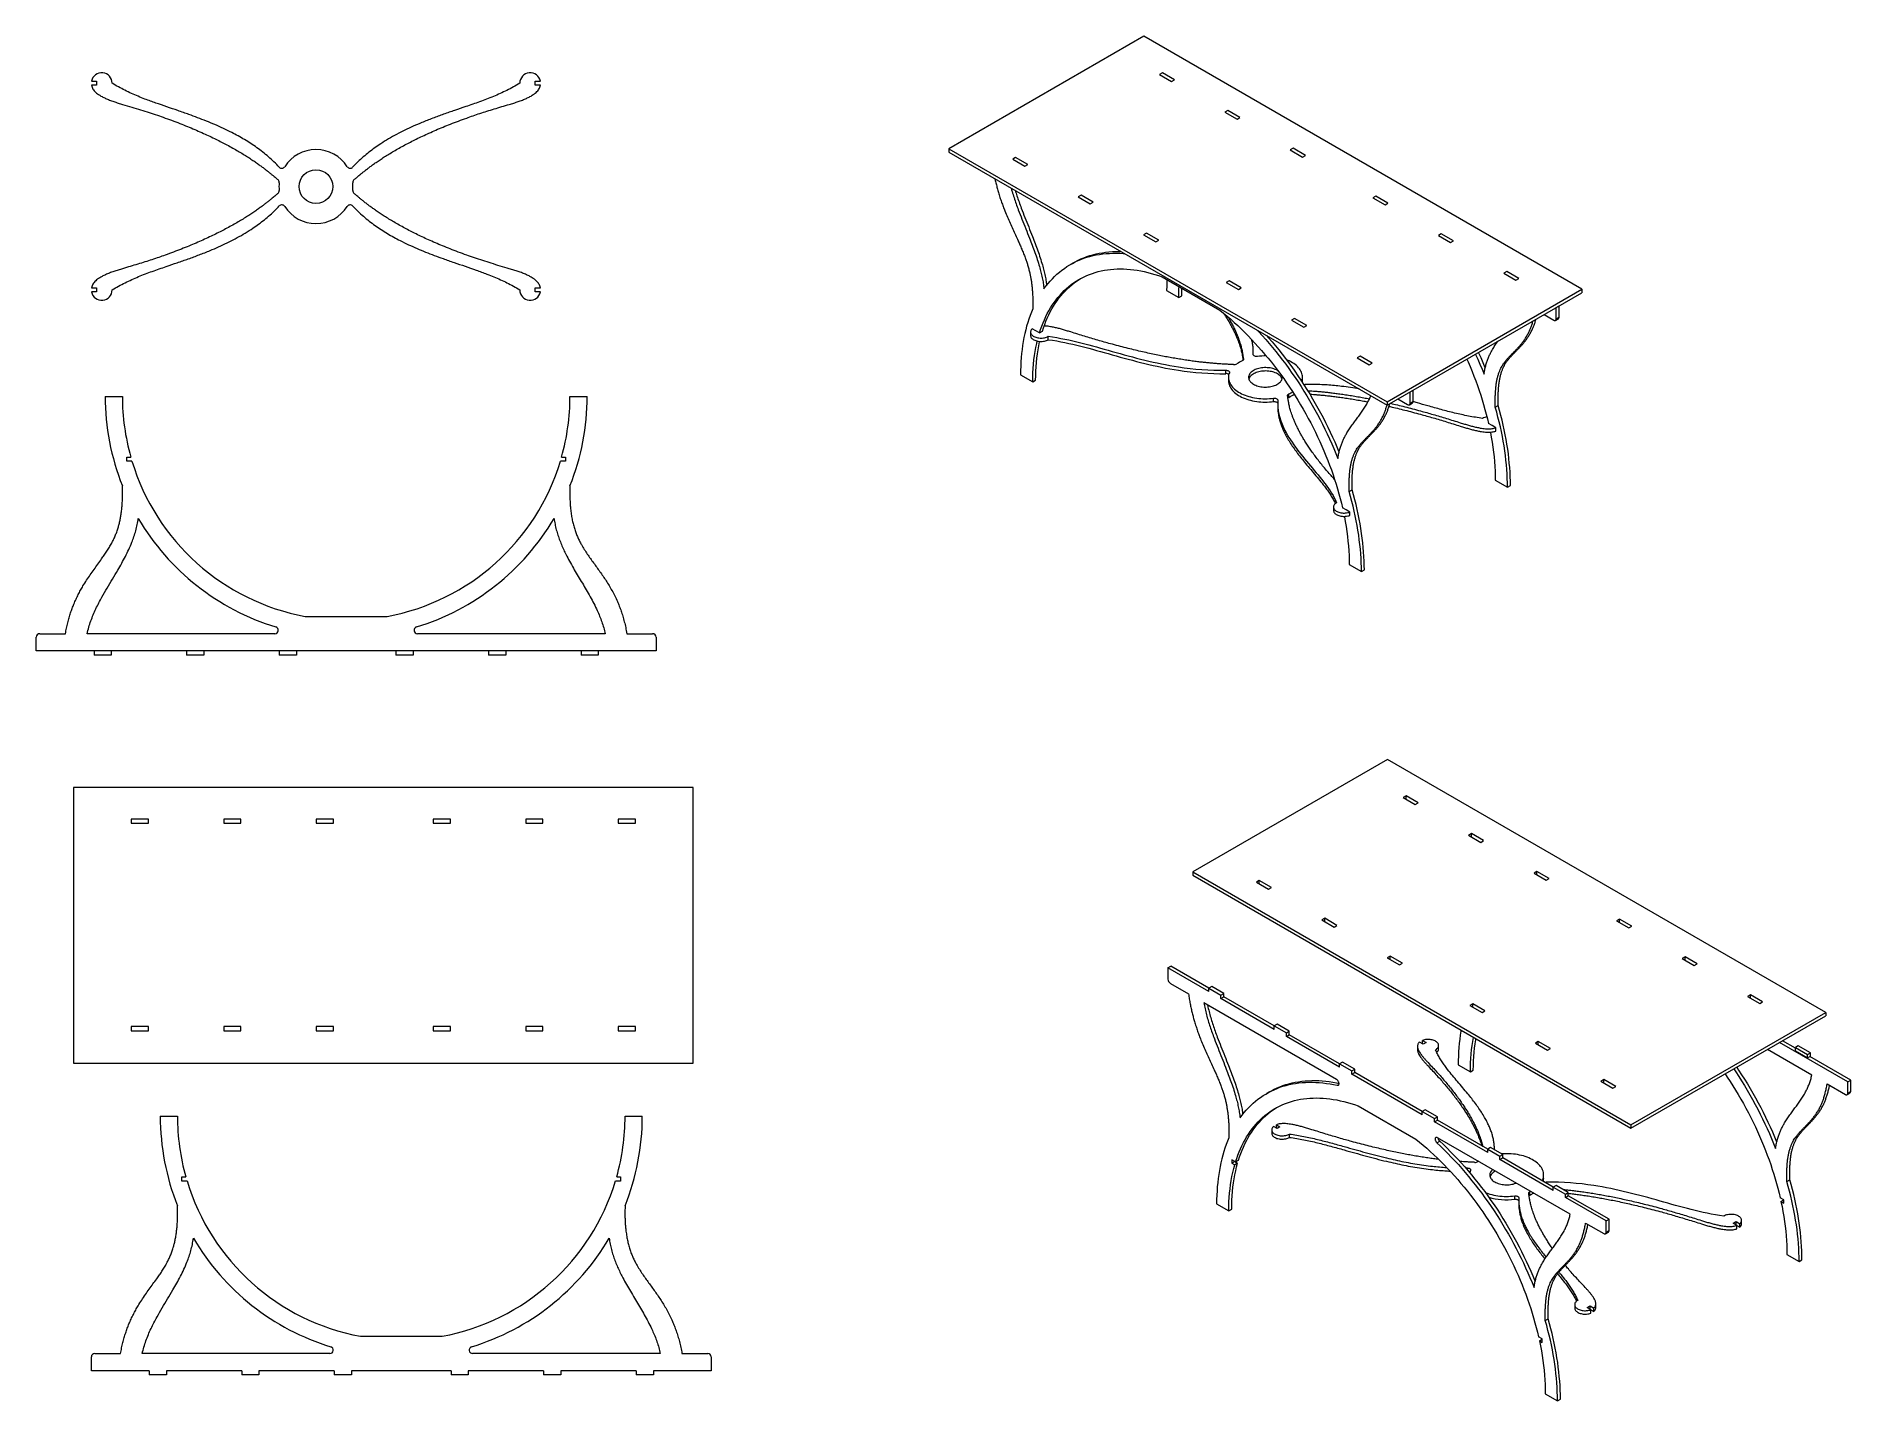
# Model space of a CAD drawing. Header units: millimetres. Extents: x -848 to 4422, y -1813 to 2148.
import ezdxf

# ---------------------------------------------------------------- set-up
doc = ezdxf.new("R2010")
doc.units = ezdxf.units.MM

msp = doc.modelspace()

# ---------------------------------------------------------------- linework, layer by layer
at = {"color": 7, "linetype": 'Continuous', "lineweight": 15}
for p, q in [((2368.8, 2148.5), (1803.1, 1821.9)), ((3641.6, 1413.7), (2368.8, 2148.5)), ((-687.2, 2018.1), (-672.3, 2018.1)), ((-672.3, 2006.1), (-687.2, 2006.1)), ((-672.3, 2018.1), (-672.3, 2006.1)), ((601.7, 2018.1), (616.5, 2018.1)), ((601.7, 2006.1), (601.7, 2018.1)), ((616.5, 2006.1), (601.7, 2006.1)), ((2422.8, 2042.7), (2414.3, 2037.8)), ((2414.3, 2037.8), (2449.6, 2017.4)), ((2458.1, 2022.3), (2422.8, 2042.7)), ((2449.6, 2017.4), (2458.1, 2022.3)), ((2612.8, 1932.9), (2604.4, 1928)), ((2604.4, 1928), (2639.7, 1907.6)), ((2648.2, 1912.5), (2612.8, 1932.9)), ((2639.7, 1907.6), (2648.2, 1912.5)), ((1803.1, 1821.9), (1803.1, 1812.1)), ((1803.1, 1821.9), (3075.9, 1087.1)), ((1803.1, 1812.1), (3075.9, 1077.3)), ((1996.7, 1796.7), (1988.2, 1791.8)), ((1988.2, 1791.8), (2023.5, 1771.4)), ((2032, 1776.3), (1996.7, 1796.7)), ((2802.9, 1823.2), (2794.4, 1818.3)), ((2794.4, 1818.3), (2829.8, 1797.9)), ((2838.3, 1802.8), (2802.9, 1823.2)), ((2829.8, 1797.9), (2838.3, 1802.8)), ((2023.5, 1771.4), (2032, 1776.3)), ((2186.8, 1687), (2178.3, 1682.1)), ((2222.1, 1666.6), (2186.8, 1687)), ((2178.3, 1682.1), (2213.6, 1661.7)), ((2213.6, 1661.7), (2222.1, 1666.6)), ((3042.8, 1684.7), (3034.4, 1679.8)), ((3034.4, 1679.8), (3069.7, 1659.4)), ((3078.2, 1664.3), (3042.8, 1684.7)), ((3069.7, 1659.4), (3078.2, 1664.3)), ((2376.8, 1577.2), (2368.4, 1572.3)), ((2368.4, 1572.3), (2403.7, 1551.9)), ((2412.2, 1556.8), (2376.8, 1577.2)), ((2403.7, 1551.9), (2412.2, 1556.8)), ((3232.9, 1575), (3224.4, 1570.1)), ((3224.4, 1570.1), (3259.8, 1549.7)), ((3268.3, 1554.6), (3232.9, 1575)), ((3259.8, 1549.7), (3268.3, 1554.6)), ((2164.5, 1490.7), (2156, 1485.8)), ((2422, 1449.9), (2590, 1353)), ((2616.8, 1438.7), (2608.3, 1433.8)), ((2608.3, 1433.8), (2643.6, 1413.4)), ((2652.1, 1418.3), (2616.8, 1438.7)), ((3423, 1465.2), (3414.5, 1460.3)), ((3414.5, 1460.3), (3449.9, 1439.9)), ((3458.4, 1444.8), (3423, 1465.2)), ((3449.9, 1439.9), (3458.4, 1444.8)), ((-687.2, 1418.1), (-672.3, 1418.1)), ((-672.3, 1406.1), (-687.2, 1406.1)), ((-672.3, 1418.1), (-672.3, 1406.1)), ((601.7, 1406.1), (601.7, 1418.1)), ((601.7, 1418.1), (616.5, 1418.1)), ((616.5, 1406.1), (601.7, 1406.1)), ((2435.3, 1410.3), (2470.6, 1389.9)), ((2470.6, 1389.9), (2479.1, 1394.8)), ((2643.6, 1413.4), (2652.1, 1418.3)), ((3075.9, 1087.1), (3641.6, 1413.7)), ((3075.9, 1077.3), (3641.6, 1403.9)), ((3641.6, 1413.7), (3641.6, 1403.9)), ((2806.8, 1329), (2798.4, 1324.1)), ((2798.4, 1324.1), (2833.7, 1303.7)), ((2842.2, 1308.6), (2806.8, 1329)), ((3531.3, 1340.2), (3559.6, 1323.9)), ((3564.6, 1323.4), (3573.1, 1328.3)), ((3566.7, 1360.6), (3575.1, 1365.5)), ((3566.7, 1328), (3566.7, 1360.6)), ((3566.7, 1328), (3575.1, 1332.9)), ((3575.1, 1332.9), (3575.1, 1365.5)), ((2040, 1289.6), (2040, 1279.8)), ((2055.5, 1293.2), (2045.1, 1299.3)), ((2066, 1287.2), (2055.5, 1293.2)), ((2066, 1287.2), (2074.5, 1292.1)), ((2091.7, 1267.5), (2091.7, 1277.3)), ((2833.7, 1303.7), (2842.2, 1308.6)), ((2687, 1223.1), (2687, 1232)), ((2996.9, 1219.3), (2988.4, 1214.4)), ((2988.4, 1214.4), (3023.8, 1194)), ((3032.3, 1198.9), (2996.9, 1219.3)), ((2011, 1165.4), (2046.4, 1144.9)), ((2607.4, 1168.8), (2607.4, 1178.6)), ((3023.8, 1194), (3032.3, 1198.9)), ((2046.4, 1144.9), (2054.9, 1149.8)), ((2614.9, 1158.1), (2614.9, 1148.3)), ((2790, 1100.1), (2790, 1109.9)), ((2829.9, 1148.3), (2829.9, 1158.1)), ((3142.4, 1115.7), (3150.9, 1120.6)), ((3142.4, 1083), (3142.4, 1115.7)), ((3150.9, 1087.9), (3150.9, 1120.6)), ((-647.6, 1102.9), (-597.6, 1102.9)), ((702.4, 1102.9), (752.4, 1102.9)), ((2745.8, 1087.7), (2745.8, 1097.5)), ((2757.8, 1084.2), (2757.8, 1074.4)), ((3075.9, 1087.1), (3075.9, 1077.3)), ((3107, 1095.3), (3135.3, 1079)), ((3140.3, 1078.5), (3148.8, 1083.4)), ((3142.4, 1083), (3150.9, 1087.9)), ((3389.9, 1071.3), (3398.4, 1076.2)), ((3380.7, 1018.1), (3370.2, 1024.1)), ((3391.2, 1012), (3380.7, 1018.1)), ((3391.2, 1002.2), (3391.2, 1012)), ((-584.6, 926.8), (-573.3, 926.8)), ((-584.6, 914.8), (-584.6, 926.8)), ((-569.8, 914.8), (-584.6, 914.8)), ((689.4, 914.8), (674.6, 914.8)), ((678.1, 926.8), (689.4, 926.8)), ((689.4, 926.8), (689.4, 914.8)), ((3389.9, 859.2), (3425.2, 838.8)), ((3425.2, 838.8), (3433.7, 843.7)), ((2965.6, 826.4), (2974.1, 831.3)), ((2919.9, 781.7), (2919.9, 771.9)), ((2956.4, 773.2), (2945.9, 779.2)), ((2966.9, 767.1), (2956.4, 773.2)), ((2966.9, 757.3), (2966.9, 767.1)), ((2965.6, 614.3), (3001, 593.9)), ((3001, 593.9), (3009.5, 598.8)), ((-66.4, 463.8), (171.1, 463.8)), ((-847.6, 363.8), (-847.6, 403.8)), ((-837.6, 413.8), (-762.9, 413.8)), ((-154.9, 413.8), (-700, 413.8)), ((804.8, 413.8), (259.7, 413.8)), ((867.7, 413.8), (942.4, 413.8)), ((952.4, 403.8), (952.4, 363.8)), ((-679.9, 363.8), (-847.6, 363.8)), ((-679.9, 363.8), (-679.9, 351.8)), ((-629.9, 363.8), (-679.9, 363.8)), ((-629.9, 351.8), (-679.9, 351.8)), ((-629.9, 363.8), (-629.9, 351.8)), ((-411.1, 363.8), (-629.9, 363.8)), ((-361.1, 363.8), (-411.1, 363.8)), ((-411.1, 363.8), (-411.1, 351.8)), ((-361.1, 351.8), (-411.1, 351.8)), ((-361.1, 363.8), (-361.1, 351.8)), ((-142.2, 363.8), (-361.1, 363.8)), ((-142.2, 363.8), (-142.2, 351.8)), ((-92.2, 363.8), (-142.2, 363.8)), ((-92.2, 351.8), (-142.2, 351.8)), ((-92.2, 363.8), (-92.2, 351.8)), ((197, 363.8), (-92.2, 363.8)), ((197, 363.8), (197, 351.8)), ((247, 363.8), (197, 363.8)), ((247, 351.8), (197, 351.8)), ((247, 363.8), (247, 351.8)), ((465.9, 363.8), (247, 363.8)), ((465.9, 363.8), (465.9, 351.8)), ((515.9, 363.8), (465.9, 363.8)), ((515.9, 351.8), (465.9, 351.8)), ((515.9, 363.8), (515.9, 351.8)), ((734.7, 363.8), (515.9, 363.8)), ((734.7, 363.8), (734.7, 351.8)), ((784.7, 363.8), (734.7, 363.8)), ((784.7, 351.8), (734.7, 351.8)), ((784.7, 363.8), (784.7, 351.8)), ((952.4, 363.8), (784.7, 363.8)), ((3076.6, 48.8), (2511, -277.8)), ((4349.4, -686), (3076.6, 48.8)), ((1060.4, -33.3), (-739.6, -33.3)), ((-739.6, -33.3), (-739.6, -833.3)), ((1060.4, -833.3), (1060.4, -33.3)), ((3130.6, -57), (3122.1, -61.9)), ((3122.1, -61.9), (3157.5, -82.3)), ((3165.9, -77.4), (3130.6, -57)), ((3130.6, -66.8), (3130.6, -57)), ((3157.5, -82.3), (3165.9, -77.4)), ((-571.9, -124.7), (-571.9, -136.7)), ((-521.9, -124.7), (-571.9, -124.7)), ((-571.9, -136.7), (-521.9, -136.7)), ((-521.9, -136.7), (-521.9, -124.7)), ((-303.1, -124.7), (-303.1, -136.7)), ((-253.1, -124.7), (-303.1, -124.7)), ((-303.1, -136.7), (-253.1, -136.7)), ((-253.1, -136.7), (-253.1, -124.7)), ((-34.3, -124.7), (-34.3, -136.7)), ((15.7, -124.7), (-34.3, -124.7)), ((-34.3, -136.7), (15.7, -136.7)), ((15.7, -136.7), (15.7, -124.7)), ((355, -124.7), (305, -124.7)), ((305, -124.7), (305, -136.7)), ((305, -136.7), (355, -136.7)), ((355, -136.7), (355, -124.7)), ((573.8, -124.7), (573.8, -136.7)), ((623.8, -124.7), (573.8, -124.7)), ((573.8, -136.7), (623.8, -136.7)), ((623.8, -136.7), (623.8, -124.7)), ((892.7, -124.7), (842.7, -124.7)), ((842.7, -124.7), (842.7, -136.7)), ((842.7, -136.7), (892.7, -136.7)), ((892.7, -136.7), (892.7, -124.7)), ((3320.7, -166.8), (3312.2, -171.7)), ((3312.2, -171.7), (3347.5, -192.1)), ((3356, -187.2), (3320.7, -166.8)), ((3320.7, -176.6), (3320.7, -166.8)), ((3347.5, -192.1), (3356, -187.2)), ((2511, -277.8), (2511, -287.6)), ((2511, -277.8), (3783.8, -1012.6)), ((2511, -287.6), (3783.8, -1022.4)), ((2704.5, -303), (2696, -307.9)), ((2696, -307.9), (2731.4, -328.3)), ((2739.9, -323.4), (2704.5, -303)), ((2704.5, -312.8), (2704.5, -303)), ((3510.8, -276.5), (3502.3, -281.4)), ((3502.3, -281.4), (3537.6, -301.8)), ((3546.1, -296.9), (3510.8, -276.5)), ((3510.8, -286.3), (3510.8, -276.5)), ((3537.6, -301.8), (3546.1, -296.9)), ((2731.4, -328.3), (2739.9, -323.4)), ((2894.6, -412.7), (2886.1, -417.6)), ((2886.1, -417.6), (2921.5, -438)), ((2929.9, -433.1), (2894.6, -412.7)), ((2894.6, -422.5), (2894.6, -412.7)), ((3750.7, -415), (3742.2, -419.9)), ((3742.2, -419.9), (3777.5, -440.3)), ((3786, -435.4), (3750.7, -415)), ((3750.7, -424.8), (3750.7, -415)), ((2921.5, -438), (2929.9, -433.1)), ((3777.5, -440.3), (3786, -435.4)), ((3084.7, -522.5), (3076.2, -527.4)), ((3120, -542.9), (3084.7, -522.5)), ((3084.7, -532.3), (3084.7, -522.5)), ((3940.8, -524.7), (3932.3, -529.6)), ((3976.1, -545.1), (3940.8, -524.7)), ((3940.8, -534.5), (3940.8, -524.7)), ((2439.1, -556.9), (2447.6, -552)), ((2439.1, -556.9), (2439.1, -589.5)), ((2557.7, -625.3), (2439.1, -556.9)), ((2557.7, -615.5), (2447.6, -552)), ((3076.2, -527.4), (3111.5, -547.8)), ((3111.5, -547.8), (3120, -542.9)), ((3932.3, -529.6), (3967.6, -550)), ((3967.6, -550), (3976.1, -545.1)), ((2446.1, -601.8), (2499, -632.3)), ((2566.2, -610.6), (2557.7, -615.5)), ((2557.7, -625.3), (2557.7, -615.5)), ((2557.7, -615.5), (2593, -635.9)), ((2601.5, -631), (2566.2, -610.6)), ((2593, -635.9), (2601.5, -631)), ((2601.5, -640.8), (2601.5, -631)), ((2928.9, -880.5), (2543.5, -658)), ((2593, -645.7), (2593, -635.9)), ((2593, -645.7), (2601.5, -640.8)), ((2747.8, -735.1), (2593, -645.7)), ((2747.8, -725.3), (2601.5, -640.8)), ((3324.6, -661), (3316.1, -665.9)), ((3316.1, -665.9), (3351.5, -686.3)), ((3359.9, -681.4), (3324.6, -661)), ((3324.6, -670.8), (3324.6, -661)), ((3351.5, -686.3), (3359.9, -681.4)), ((4130.8, -634.5), (4122.4, -639.4)), ((4122.4, -639.4), (4157.7, -659.8)), ((4166.2, -654.9), (4130.8, -634.5)), ((4130.8, -644.3), (4130.8, -634.5)), ((4157.7, -659.8), (4166.2, -654.9)), ((-521.9, -727.3), (-571.9, -727.3)), ((-571.9, -727.3), (-571.9, -739.3)), ((-521.9, -739.3), (-521.9, -727.3)), ((-253.1, -727.3), (-303.1, -727.3)), ((-303.1, -727.3), (-303.1, -739.3)), ((-253.1, -739.3), (-253.1, -727.3)), ((15.7, -727.3), (-34.3, -727.3)), ((-34.3, -727.3), (-34.3, -739.3)), ((15.7, -739.3), (15.7, -727.3)), ((355, -727.3), (305, -727.3)), ((305, -727.3), (305, -739.3)), ((355, -739.3), (355, -727.3)), ((623.8, -727.3), (573.8, -727.3)), ((573.8, -727.3), (573.8, -739.3)), ((623.8, -739.3), (623.8, -727.3)), ((842.7, -727.3), (842.7, -739.3)), ((892.7, -727.3), (842.7, -727.3)), ((892.7, -739.3), (892.7, -727.3)), ((2756.2, -720.4), (2747.8, -725.3)), ((2747.8, -735.1), (2747.8, -725.3)), ((2747.8, -725.3), (2783.1, -745.7)), ((2791.6, -740.8), (2756.2, -720.4)), ((3783.8, -1012.6), (4349.4, -686)), ((3783.8, -1022.4), (4349.4, -695.8)), ((4349.4, -686), (4349.4, -695.8)), ((-571.9, -739.3), (-521.9, -739.3)), ((-303.1, -739.3), (-253.1, -739.3)), ((-34.3, -739.3), (15.7, -739.3)), ((305, -739.3), (355, -739.3)), ((573.8, -739.3), (623.8, -739.3)), ((842.7, -739.3), (892.7, -739.3)), ((2783.1, -745.7), (2791.6, -740.8)), ((2783.1, -755.5), (2783.1, -745.7)), ((2783.1, -755.5), (2791.6, -750.6)), ((2937.8, -844.8), (2783.1, -755.5)), ((2791.6, -750.6), (2791.6, -740.8)), ((2937.8, -835), (2791.6, -750.6)), ((3163.9, -784.2), (3163.9, -794)), ((3180.3, -778.2), (3169.8, -772.2)), ((3178.3, -767.3), (3188.7, -773.3)), ((3178.3, -777.1), (3178.3, -767.3)), ((3188.7, -773.3), (3180.3, -778.2)), ((3225.2, -791.6), (3225.2, -781.8)), ((3514.7, -770.7), (3506.2, -775.6)), ((3506.2, -775.6), (3541.5, -796)), ((3550, -791.1), (3514.7, -770.7)), ((3514.7, -780.5), (3514.7, -770.7)), ((4413.6, -887.5), (4215.4, -773.2)), ((4261.4, -789.9), (4223.9, -768.3)), ((4269.9, -782.9), (4261.4, -787.8)), ((4261.4, -797.6), (4261.4, -787.8)), ((4261.4, -787.8), (4296.8, -808.2)), ((4305.3, -803.3), (4269.9, -782.9)), ((-739.6, -833.3), (1060.4, -833.3)), ((2946.3, -830.1), (2937.8, -835)), ((2937.8, -844.8), (2937.8, -835)), ((2937.8, -835), (2973.2, -855.4)), ((2981.7, -850.5), (2946.3, -830.1)), ((3282.2, -837.9), (3317.5, -858.3)), ((3541.5, -796), (3550, -791.1)), ((4309.2, -868.1), (4180.1, -793.6)), ((4261.4, -797.6), (4296.8, -818)), ((4296.8, -808.2), (4305.3, -803.3)), ((4296.8, -818), (4296.8, -808.2)), ((4296.8, -818), (4303.4, -814.2)), ((4303.4, -814.2), (4305.3, -813.1)), ((4422, -882.6), (4303.4, -814.2)), ((4305.3, -813.1), (4305.3, -803.3)), ((2973.2, -855.4), (2981.7, -850.5)), ((2973.2, -865.2), (2973.2, -855.4)), ((2973.2, -865.2), (2981.7, -860.3)), ((3177.8, -983.3), (2973.2, -865.2)), ((2981.7, -860.3), (2981.7, -850.5)), ((3177.8, -973.5), (2981.7, -860.3)), ((3317.5, -858.3), (3326, -853.4)), ((3704.8, -880.4), (3696.3, -885.3)), ((3696.3, -885.3), (3731.6, -905.7)), ((3740.1, -900.8), (3704.8, -880.4)), ((3704.8, -890.2), (3704.8, -880.4)), ((4353.6, -893.8), (4406.5, -924.3)), ((4413.6, -887.5), (4422, -882.6)), ((4413.6, -920.2), (4413.6, -887.5)), ((4422, -915.3), (4422, -882.6)), ((2734, -916.6), (2725.5, -921.5)), ((3731.6, -905.7), (3740.1, -900.8)), ((4411.5, -924.8), (4420, -919.9)), ((4413.6, -920.2), (4422, -915.3)), ((-487.6, -987.4), (-437.6, -987.4)), ((862.4, -987.4), (912.4, -987.4)), ((2991.5, -957.4), (3159.4, -1054.4)), ((3186.2, -968.6), (3177.8, -973.5)), ((3177.8, -983.3), (3177.8, -973.5)), ((3177.8, -973.5), (3213.1, -993.9)), ((3221.6, -989), (3186.2, -968.6)), ((3213.1, -993.9), (3221.6, -989)), ((3213.1, -1003.7), (3213.1, -993.9)), ((3213.1, -1003.7), (3221.6, -998.8)), ((3221.6, -998.8), (3221.6, -989)), ((3367.8, -1083.2), (3221.6, -998.8)), ((2740.5, -1026.7), (2740.5, -1036.5)), ((2756, -1023.1), (2745.5, -1017.1)), ((2754, -1012.2), (2764.5, -1018.2)), ((2754, -1022), (2754, -1012.2)), ((2764.5, -1018.2), (2756, -1023.1)), ((2792.1, -1048.9), (2792.1, -1039.1)), ((3367.8, -1093), (3213.1, -1003.7)), ((3607.5, -1272.2), (3222.1, -1049.7)), ((3783.8, -1012.6), (3783.8, -1022.4)), ((3220, -1064.5), (3228.5, -1059.6)), ((3376.3, -1078.3), (3367.8, -1083.2)), ((3367.8, -1093), (3367.8, -1083.2)), ((3367.8, -1083.2), (3403.2, -1103.6)), ((3411.7, -1098.7), (3376.3, -1078.3)), ((3387.4, -1084.7), (3387.4, -1084.4)), ((3403.2, -1103.6), (3411.7, -1098.7)), ((3403.2, -1113.4), (3403.2, -1103.6)), ((3411.7, -1108.5), (3411.7, -1098.7)), ((2635.5, -1120.2), (2625, -1114.1)), ((2625, -1114.1), (2625, -1123.9)), ((2633.5, -1119), (2625, -1123.9)), ((2625, -1123.9), (2633, -1128.5)), ((2641.5, -1123.6), (2633, -1128.5)), ((2633.5, -1119), (2633.5, -1119)), ((2633.5, -1119), (2641.5, -1123.6)), ((2635.5, -1120.2), (2644, -1115.3)), ((3303.8, -1137.7), (3307.8, -1137.7)), ((3340.7, -1118.2), (3339.3, -1119.2)), ((3403.2, -1113.4), (3411.7, -1108.5)), ((3557.9, -1202.8), (3403.2, -1113.4)), ((3557.9, -1193), (3411.7, -1108.5)), ((3530.3, -1168.1), (3530.3, -1158.3)), ((-424.6, -1163.5), (-413.3, -1163.5)), ((-424.6, -1175.5), (-424.6, -1163.5)), ((-409.8, -1175.5), (-424.6, -1175.5)), ((849.4, -1175.5), (834.6, -1175.5)), ((838.1, -1163.5), (849.4, -1163.5)), ((849.4, -1163.5), (849.4, -1175.5)), ((3490.5, -1206.5), (3492.2, -1205.7)), ((3490.5, -1216.3), (3490.5, -1206.5)), ((3566.4, -1188.1), (3557.9, -1193)), ((3557.9, -1202.8), (3557.9, -1193)), ((3557.9, -1193), (3593.3, -1213.4)), ((3601.8, -1208.5), (3566.4, -1188.1)), ((3593.3, -1213.4), (3601.8, -1208.5)), ((3601.8, -1218.3), (3601.8, -1208.5)), ((4236.8, -1176.8), (4245.3, -1171.9)), ((2580.5, -1242), (2615.9, -1262.4)), ((2615.9, -1262.4), (2624.3, -1257.5)), ((3446.2, -1228.6), (3446.2, -1218.8)), ((3458.2, -1232.2), (3458.2, -1242)), ((3593.3, -1223.2), (3593.3, -1213.4)), ((3593.3, -1223.2), (3601.8, -1218.3)), ((3711.9, -1291.6), (3593.3, -1223.2)), ((3720.4, -1286.7), (3601.8, -1218.3)), ((4227.6, -1230.1), (4217.1, -1224)), ((4219.6, -1235.2), (4227.6, -1230.6)), ((4219.6, -1235.2), (4227.6, -1239.9)), ((4227.6, -1239.9), (4227.6, -1230.1)), ((3652, -1297.9), (3704.8, -1328.4)), ((3711.9, -1291.6), (3720.4, -1286.7)), ((3711.9, -1324.3), (3711.9, -1291.6)), ((3720.4, -1319.4), (3720.4, -1286.7)), ((4081.1, -1298.3), (4089.6, -1293.4)), ((4091.6, -1304.3), (4081.1, -1298.3)), ((4089.6, -1293.4), (4100.1, -1299.4)), ((4089.6, -1303.2), (4089.6, -1293.4)), ((4091.6, -1314.1), (4091.6, -1304.3)), ((4091.6, -1304.3), (4100.1, -1309.2)), ((4100.1, -1309.2), (4100.1, -1299.4)), ((4105.2, -1299.6), (4105.2, -1289.8)), ((3709.8, -1328.9), (3718.3, -1324)), ((3711.9, -1324.3), (3720.4, -1319.4)), ((4236.8, -1388.9), (4272.1, -1409.3)), ((4272.1, -1409.3), (4280.6, -1404.4)), ((3535.1, -1580.9), (3543.6, -1576)), ((3620.4, -1534.7), (3620.4, -1544.5)), ((3656.9, -1543.2), (3665.4, -1538.3)), ((3667.4, -1549.3), (3656.9, -1543.2)), ((3665.4, -1538.3), (3675.8, -1544.4)), ((3665.4, -1548.1), (3665.4, -1538.3)), ((3667.4, -1559.1), (3667.4, -1549.3)), ((3667.4, -1549.3), (3675.8, -1554.2)), ((3675.8, -1554.2), (3675.8, -1544.4)), ((3681.7, -1542.1), (3681.7, -1532.3)), ((93.7, -1626.5), (331.2, -1626.5)), ((3525.9, -1634.2), (3515.4, -1628.1)), ((-677.6, -1676.5), (-602.8, -1676.5)), ((5.1, -1676.5), (-540, -1676.5)), ((964.8, -1676.5), (419.7, -1676.5)), ((1027.7, -1676.5), (1102.4, -1676.5)), ((3517.9, -1639.4), (3525.9, -1634.7)), ((3517.9, -1639.4), (3525.9, -1644)), ((3525.9, -1644), (3525.9, -1634.2)), ((-687.6, -1726.5), (-687.6, -1686.5)), ((-519.9, -1726.5), (-687.6, -1726.5)), ((-519.9, -1726.5), (-519.9, -1738.5)), ((-469.9, -1738.5), (-519.9, -1738.5)), ((-251, -1726.5), (-469.9, -1726.5)), ((-469.9, -1726.5), (-469.9, -1738.5)), ((-251, -1726.5), (-251, -1738.5)), ((-201, -1738.5), (-251, -1738.5)), ((17.8, -1726.5), (-201, -1726.5)), ((-201, -1726.5), (-201, -1738.5)), ((17.8, -1726.5), (17.8, -1738.5)), ((67.8, -1738.5), (17.8, -1738.5)), ((357.1, -1726.5), (67.8, -1726.5)), ((67.8, -1726.5), (67.8, -1738.5)), ((357.1, -1726.5), (357.1, -1738.5)), ((407.1, -1738.5), (357.1, -1738.5)), ((625.9, -1726.5), (407.1, -1726.5)), ((407.1, -1726.5), (407.1, -1738.5)), ((625.9, -1726.5), (625.9, -1738.5)), ((675.9, -1738.5), (625.9, -1738.5)), ((894.7, -1726.5), (675.9, -1726.5)), ((675.9, -1726.5), (675.9, -1738.5)), ((894.7, -1726.5), (894.7, -1738.5)), ((944.7, -1738.5), (894.7, -1738.5)), ((1112.4, -1726.5), (944.7, -1726.5)), ((944.7, -1726.5), (944.7, -1738.5)), ((1112.4, -1686.5), (1112.4, -1726.5)), ((3535.1, -1793.1), (3570.4, -1813.5)), ((3570.4, -1813.5), (3578.9, -1808.6))]:
    msp.add_line(p, q, dxfattribs=at)
at = {"color": 8, "linetype": 'Continuous', "lineweight": 15}
for p, q in [((2686.8, 1224.1), (2686.8, 1224.5)), ((2658.3, 1210.1), (2658.3, 1211.6)), ((2930.9, -897.6), (2935.6, -894.9)), ((3307.8, -1142.3), (3307.8, -1137.7)), ((3527.7, -1174.3), (3527.7, -1171.8))]:
    msp.add_line(p, q, dxfattribs=at)
at = {"color": 7, "linetype": 'Continuous', "lineweight": 15, "flags": 128}
for points in [[(2079.1, 1415.4), (2084.9, 1423.1), (2090.9, 1430.5), (2097, 1437.7), (2103.4, 1444.6), (2110, 1451.2), (2116.8, 1457.5), (2123.8, 1463.5), (2131, 1469.2), (2138.4, 1474.6), (2145.9, 1479.7), (2153.7, 1484.5), (2161.6, 1489), (2169.7, 1493.1), (2178, 1497), (2186.4, 1500.6), (2195, 1503.8), (2203.7, 1506.7), (2212.7, 1509.3), (2221.7, 1511.6), (2230.9, 1513.6), (2240.3, 1515.2), (2249.7, 1516.6), (2259.3, 1517.6), (2269.1, 1518.2), (2278.9, 1518.6), (2288.9, 1518.6), (2299, 1518.3), (2309.2, 1517.7), (2313.8, 1517.3)], [(2164.5, 1490.7), (2170.1, 1493.9), (2178.2, 1498), (2186.4, 1501.9), (2194.9, 1505.5), (2203.5, 1508.7), (2212.2, 1511.6), (2221.1, 1514.2), (2230.2, 1516.5), (2239.4, 1518.5), (2248.7, 1520.1), (2258.2, 1521.5), (2267.8, 1522.5), (2277.6, 1523.1), (2287.4, 1523.5), (2297.4, 1523.5), (2303.3, 1523.4)], [(2066, 1287.2), (2069.2, 1297.1), (2072.7, 1306.8), (2076.4, 1316.3), (2080.3, 1325.5), (2084.4, 1334.5), (2088.8, 1343.2), (2093.4, 1351.7), (2098.2, 1359.9), (2103.3, 1367.9), (2108.6, 1375.6), (2114, 1383.1), (2119.7, 1390.2), (2125.6, 1397.1), (2131.7, 1403.7), (2138, 1410.1), (2144.5, 1416.1), (2151.2, 1421.9), (2158.1, 1427.3), (2165.2, 1432.5), (2172.5, 1437.4), (2179.9, 1441.9), (2187.6, 1446.2), (2195.4, 1450.1), (2203.3, 1453.8), (2211.4, 1457.1), (2219.7, 1460.1), (2228.2, 1462.8), (2236.8, 1465.2), (2245.5, 1467.3), (2254.4, 1469), (2263.4, 1470.5), (2272.6, 1471.6), (2281.8, 1472.4), (2291.2, 1472.8), (2300.7, 1473), (2310.4, 1472.8), (2320.1, 1472.3), (2329.9, 1471.5), (2339.8, 1470.4), (2349.9, 1468.9), (2360, 1467.2), (2370.1, 1465.1), (2380.4, 1462.7), (2390.7, 1460), (2401.1, 1456.9), (2411.5, 1453.6), (2422, 1449.9)], [(2074.5, 1292.1), (2077.7, 1302), (2081.2, 1311.7), (2084.9, 1321.2), (2088.8, 1330.4), (2092.9, 1339.4), (2097.3, 1348.1), (2101.9, 1356.6), (2106.7, 1364.8), (2111.8, 1372.8), (2117, 1380.5), (2122.5, 1388), (2128.2, 1395.1), (2134.1, 1402), (2140.2, 1408.6), (2146.5, 1415), (2153, 1421), (2159.7, 1426.8), (2166.6, 1432.2), (2173.7, 1437.4), (2181, 1442.3), (2185.3, 1444.9)], [(2436.1, 1441.8), (2435.8, 1435.6), (2435.4, 1423), (2435.3, 1410.3)], [(2470.6, 1389.9), (2470.8, 1403), (2471.2, 1416), (2471.5, 1421.4)], [(2479.1, 1394.8), (2479.3, 1407.9), (2479.5, 1416.7)], [(2046.4, 1357.1), (2042.4, 1347.5), (2038.6, 1337.6), (2035.1, 1327.5), (2031.8, 1317.2), (2028.7, 1306.7), (2025.9, 1296), (2023.3, 1285), (2021, 1273.9), (2018.9, 1262.5), (2017.1, 1251), (2015.5, 1239.3), (2014.1, 1227.4), (2013, 1215.3), (2012.1, 1203), (2011.5, 1190.6), (2011.1, 1178.1), (2011, 1165.4)], [(2590, 1353), (2600.5, 1344.5), (2610.9, 1335.8), (2621.3, 1326.8), (2631.6, 1317.7), (2641.8, 1308.2), (2652, 1298.6), (2662.1, 1288.7), (2672.1, 1278.6), (2682.1, 1268.2), (2691.9, 1257.7), (2701.6, 1247), (2711.2, 1236), (2720.8, 1224.9), (2730.1, 1213.6), (2739.4, 1202.1), (2748.6, 1190.4), (2757.6, 1178.5), (2766.5, 1166.5), (2775.2, 1154.4), (2783.8, 1142.1), (2792.2, 1129.6), (2800.5, 1117), (2808.7, 1104.3), (2816.6, 1091.5), (2824.4, 1078.5), (2832, 1065.5), (2839.5, 1052.3), (2846.8, 1039), (2853.8, 1025.7), (2860.7, 1012.3), (2867.4, 998.8), (2873.9, 985.2), (2880.3, 971.6), (2886.4, 958), (2892.3, 944.3), (2898, 930.5), (2903.4, 916.8), (2908.7, 903), (2913.7, 889.2), (2918.6, 875.4), (2923.2, 861.6), (2927.5, 847.8), (2931.7, 834), (2935.6, 820.2), (2939.3, 806.5), (2942.7, 792.8), (2945.9, 779.2)], [(3559.6, 1323.9), (3561, 1323.2), (3562.3, 1322.9), (3563.5, 1323), (3564.6, 1323.4), (3565.5, 1324.1), (3566.1, 1325.2), (3566.5, 1326.4), (3566.7, 1328)], [(2045.1, 1299.3), (2043.4, 1297.6), (2042, 1295.9), (2041, 1294.1), (2040.4, 1292.2), (2040, 1290.3), (2040.1, 1288.4), (2040.5, 1286.5), (2041.2, 1284.7), (2042.3, 1282.9), (2043.8, 1281.2), (2045.5, 1279.6), (2047.6, 1278.1), (2049.9, 1276.7), (2052.4, 1275.5), (2055.2, 1274.5), (2058.1, 1273.6), (2061.2, 1273), (2064.4, 1272.5), (2067.7, 1272.2), (2071, 1272.2), (2074.2, 1272.3), (2077.5, 1272.7), (2080.6, 1273.2), (2083.7, 1274), (2086.5, 1274.9), (2089.2, 1276), (2091.7, 1277.3)], [(2040, 1279.8), (2040.1, 1278.6), (2040.5, 1276.7), (2041.2, 1274.9), (2042.3, 1273.1), (2043.8, 1271.4), (2045.5, 1269.8), (2047.6, 1268.3), (2049.9, 1266.9), (2052.4, 1265.7), (2055.2, 1264.7), (2058.1, 1263.8), (2061.2, 1263.2), (2064.4, 1262.7), (2067.7, 1262.4), (2071, 1262.4), (2074.2, 1262.5), (2077.5, 1262.9), (2080.6, 1263.4), (2083.7, 1264.2), (2086.5, 1265.1), (2089.2, 1266.2), (2091.7, 1267.5)], [(2698.2, 1295.4), (2702.8, 1290.4), (2713, 1279.3), (2723.1, 1268), (2733.1, 1256.4), (2742.9, 1244.7), (2752.6, 1232.8), (2762.3, 1220.7), (2771.7, 1208.4), (2781.1, 1196), (2790.3, 1183.4), (2799.3, 1170.7), (2808.2, 1157.8), (2817, 1144.7), (2825.6, 1131.6), (2834, 1118.3), (2842.3, 1104.9), (2850.4, 1091.3), (2858.3, 1077.7), (2866.1, 1063.9), (2873.6, 1050.1), (2881, 1036.2), (2888.2, 1022.2), (2895.2, 1008.1), (2902, 994), (2908.6, 979.8), (2914.9, 965.5), (2921.1, 951.2), (2927.1, 936.9), (2932.8, 922.6)], [(2725.7, 1279.5), (2731.6, 1272.9), (2741.5, 1261.3), (2751.4, 1249.6), (2761.1, 1237.7), (2770.7, 1225.6), (2780.2, 1213.3), (2789.6, 1200.9), (2798.8, 1188.3), (2807.8, 1175.6), (2816.7, 1162.7), (2825.5, 1149.6), (2834.1, 1136.5), (2842.5, 1123.2), (2850.8, 1109.8), (2858.9, 1096.2), (2866.8, 1082.6), (2874.5, 1068.8), (2882.1, 1055), (2889.5, 1041.1), (2896.7, 1027.1), (2903.7, 1013), (2910.5, 998.9), (2917, 984.7), (2923.4, 970.4), (2929.6, 956.1), (2935.6, 941.8), (2936.2, 940.4)], [(2046.4, 1144.9), (2046.5, 1158.1), (2046.9, 1171.1), (2047.7, 1183.9), (2048.7, 1196.5), (2049.9, 1208.9), (2051.5, 1221.1), (2053.4, 1233.1), (2055.5, 1244.9), (2057.9, 1256.4), (2059.5, 1263.5)], [(2054.9, 1149.8), (2055, 1163), (2055.4, 1176), (2056.1, 1188.8), (2057.1, 1201.4), (2058.4, 1213.8), (2060, 1226), (2061.8, 1238), (2064, 1249.8), (2066.4, 1261.3), (2066.6, 1262.5)], [(2698.9, 1218.7), (2696.9, 1218.5), (2694.9, 1218.6), (2693, 1219), (2691.2, 1219.5), (2689.6, 1220.3), (2688.4, 1221.2), (2687.5, 1222.2), (2686.9, 1223.3), (2686.8, 1224.5)], [(3332.5, 1225.4), (3332.8, 1224.7), (3339.2, 1210.5), (3345.4, 1196.2), (3351.4, 1181.8), (3357.1, 1167.5)], [(3341, 1230.3), (3341.3, 1229.6), (3347.7, 1215.4), (3353.9, 1201.1), (3359.8, 1186.7), (3360.4, 1185.3)], [(2607.4, 1178.6), (2609.4, 1178.6), (2611.3, 1178.3), (2613.1, 1177.7), (2614.7, 1177), (2616, 1176.1), (2616.9, 1175.1), (2617.5, 1173.9), (2617.7, 1172.8), (2617.4, 1171.6)], [(2617.4, 1171.6), (2616.3, 1168.1), (2615.4, 1164.6), (2615, 1161), (2614.9, 1157.5), (2615.1, 1153.9), (2615.7, 1150.4), (2616.6, 1146.8), (2617.9, 1143.4), (2619.6, 1139.9), (2621.6, 1136.5), (2623.9, 1133.2), (2626.5, 1130), (2629.4, 1126.9), (2632.7, 1123.9), (2636.3, 1120.9), (2640.1, 1118.2), (2644.2, 1115.5), (2648.6, 1113), (2653.2, 1110.6), (2658, 1108.4), (2663.1, 1106.3), (2668.3, 1104.5), (2673.7, 1102.8), (2679.3, 1101.2), (2685, 1099.9), (2690.9, 1098.8), (2696.8, 1097.8), (2702.9, 1097.1), (2709, 1096.5), (2715.1, 1096.2), (2721.3, 1096), (2727.4, 1096.1), (2733.6, 1096.4), (2739.7, 1096.9), (2745.8, 1097.5)], [(2658.3, 1211.6), (2658.4, 1210.8), (2658.3, 1210.1), (2658.1, 1209.4), (2657.7, 1208.7), (2657.2, 1208), (2656.5, 1207.4), (2655.6, 1206.8), (2654.7, 1206.3)], [(2758.7, 1177), (2757, 1178.1), (2753.9, 1179.7), (2750.6, 1181.2), (2747.1, 1182.5), (2743.5, 1183.6), (2739.7, 1184.5), (2735.7, 1185.3), (2731.7, 1185.9), (2727.6, 1186.2), (2723.4, 1186.4), (2719.2, 1186.3), (2715.1, 1186.1), (2711, 1185.6), (2707, 1184.9), (2703.1, 1184.1), (2699.4, 1183.1), (2695.8, 1181.8), (2692.4, 1180.5), (2689.2, 1178.9), (2686.3, 1177.2), (2683.6, 1175.4), (2681.2, 1173.4), (2679.1, 1171.4), (2677.3, 1169.2), (2675.9, 1166.9), (2674.7, 1164.6), (2673.9, 1162.3), (2673.5, 1159.9), (2673.4, 1157.5), (2673.7, 1155.1), (2674.3, 1152.7), (2675.3, 1150.4), (2676.6, 1148.1), (2678.2, 1145.9), (2680.1, 1143.8), (2682.4, 1141.8), (2684.9, 1139.9), (2687.7, 1138.1), (2687.7, 1138.1)], [(2770.6, 1153.2), (2770.4, 1153.7), (2769.5, 1156), (2768.2, 1158.3), (2766.5, 1160.5), (2764.6, 1162.6), (2762.3, 1164.6), (2759.8, 1166.5), (2757, 1168.3), (2753.9, 1169.9), (2750.6, 1171.4), (2747.1, 1172.7), (2743.5, 1173.8), (2739.7, 1174.7), (2735.7, 1175.5), (2731.7, 1176.1), (2727.6, 1176.4), (2723.4, 1176.6), (2719.2, 1176.5), (2715.1, 1176.3), (2711, 1175.8), (2707, 1175.1), (2703.1, 1174.3), (2699.4, 1173.3), (2695.8, 1172.1), (2692.4, 1170.7), (2689.2, 1169.1), (2686.3, 1167.4), (2683.6, 1165.6), (2681.2, 1163.6), (2679.1, 1161.6), (2677.3, 1159.4), (2675.9, 1157.2), (2674.7, 1154.8), (2674.1, 1153.2)], [(2687.7, 1138.1), (2690.8, 1136.5), (2694.1, 1135), (2697.6, 1133.7), (2701.3, 1132.6), (2705.1, 1131.7), (2709, 1130.9), (2713.1, 1130.3), (2717.2, 1130), (2721.3, 1129.8), (2725.5, 1129.9), (2729.6, 1130.1), (2733.7, 1130.6), (2737.7, 1131.3), (2741.6, 1132.1), (2745.3, 1133.1), (2748.9, 1134.4), (2752.3, 1135.7), (2755.5, 1137.3), (2758.4, 1139), (2761.1, 1140.8), (2763.5, 1142.8), (2765.6, 1144.8), (2767.4, 1147), (2768.9, 1149.3), (2770, 1151.6), (2770.8, 1153.9), (2771.2, 1156.3), (2771.3, 1158.7), (2771.2, 1160)], [(2827.8, 1146.1), (2828.5, 1148.1), (2829.3, 1151.6), (2829.8, 1155.2), (2829.9, 1158.7), (2829.6, 1162.3), (2829, 1165.8), (2828.1, 1169.4), (2826.8, 1172.8), (2825.2, 1176.3), (2823.2, 1179.7), (2820.9, 1183), (2818.2, 1186.2), (2815.3, 1189.3), (2812, 1192.3), (2808.5, 1195.3), (2804.6, 1198), (2800.5, 1200.7), (2796.2, 1203.2), (2791.6, 1205.6), (2786.7, 1207.8), (2783.3, 1209.2)], [(3307.1, 1210.8), (3310.6, 1202.9), (3316.5, 1189.2), (3322.2, 1175.4), (3327.7, 1161.7), (3333, 1147.9), (3338, 1134.1), (3342.8, 1120.3), (3347.4, 1106.5), (3351.8, 1092.7), (3355.9, 1078.9), (3359.9, 1065.2), (3363.6, 1051.4), (3367, 1037.8), (3370.2, 1024.1)], [(2614.9, 1148.3), (2614.9, 1147.7), (2615.1, 1144.1), (2615.7, 1140.6), (2616.6, 1137), (2617.9, 1133.6), (2619.6, 1130.1), (2621.6, 1126.7), (2623.9, 1123.4), (2626.5, 1120.2), (2629.4, 1117.1), (2632.7, 1114.1), (2636.3, 1111.1), (2640.1, 1108.4), (2644.2, 1105.7), (2648.6, 1103.2), (2653.2, 1100.8), (2658, 1098.6), (2663.1, 1096.5), (2668.3, 1094.7), (2673.7, 1093), (2679.3, 1091.4), (2685, 1090.1), (2690.9, 1089), (2696.8, 1088), (2702.9, 1087.3), (2709, 1086.7), (2715.1, 1086.4), (2721.3, 1086.2), (2727.4, 1086.3), (2733.6, 1086.6), (2739.7, 1087.1), (2745.8, 1087.7)], [(2786.4, 1104.6), (2786.3, 1105.4), (2786.4, 1106.1), (2786.6, 1106.8), (2787, 1107.5), (2787.6, 1108.2), (2788.3, 1108.8), (2789.1, 1109.4), (2790, 1109.9)], [(2829.5, 1143.5), (2829.8, 1145.4), (2829.9, 1148.3)], [(2745.8, 1097.5), (2747.8, 1097.7), (2749.8, 1097.6), (2751.7, 1097.2), (2753.5, 1096.7), (2755.1, 1095.9), (2756.3, 1095), (2757.3, 1094), (2757.8, 1092.9), (2758, 1091.7)], [(2745.8, 1087.7), (2747.8, 1087.9), (2749.8, 1087.8), (2751.7, 1087.4), (2753.5, 1086.9), (2755.1, 1086.1), (2756.3, 1085.2), (2757.3, 1084.2), (2757.8, 1083.3)], [(3135.3, 1079), (3136.7, 1078.3), (3138, 1078), (3139.2, 1078.1), (3140.3, 1078.5), (3141.2, 1079.2), (3141.8, 1080.2), (3142.3, 1081.5), (3142.4, 1083)], [(3425.2, 838.8), (3425.1, 851.6), (3424.7, 864.6), (3424.1, 877.8), (3423.3, 891), (3422.1, 904.4), (3420.8, 917.8), (3419.2, 931.4), (3417.3, 945.1), (3415.2, 958.9), (3412.9, 972.7), (3410.3, 986.6), (3407.5, 1000.6), (3404.5, 1014.7), (3401.2, 1028.8), (3397.6, 1042.9), (3393.9, 1057.1), (3389.9, 1071.3)], [(3433.7, 843.7), (3433.6, 856.5), (3433.2, 869.5), (3432.6, 882.7), (3431.7, 895.9), (3430.6, 909.3), (3429.3, 922.7), (3427.7, 936.3), (3425.8, 950), (3423.7, 963.8), (3421.4, 977.6), (3418.8, 991.5), (3416, 1005.5), (3412.9, 1019.6), (3409.6, 1033.7), (3406.1, 1047.8), (3402.4, 1062), (3398.4, 1076.2)], [(3375.5, 999), (3375.7, 998.4), (3378.3, 984), (3380.8, 969.7), (3382.9, 955.4), (3384.7, 941.3), (3386.3, 927.3), (3387.6, 913.4), (3388.6, 899.6), (3389.3, 886), (3389.7, 872.5), (3389.9, 859.2)], [(2928.8, 794), (2926.6, 792.6), (2924.7, 791), (2923.1, 789.4), (2921.8, 787.6), (2920.8, 785.8), (2920.2, 784), (2919.9, 782.1), (2920, 780.2), (2920.5, 778.3), (2921.3, 776.4), (2922.5, 774.6), (2924, 772.9), (2925.8, 771.3), (2927.8, 769.9), (2930.2, 768.5), (2932.8, 767.4), (2935.6, 766.4), (2938.6, 765.5), (2941.7, 764.9), (2944.9, 764.5), (2948.1, 764.2), (2951.4, 764.2), (2954.7, 764.4), (2957.9, 764.8), (2961.1, 765.4), (2964.1, 766.1), (2966.9, 767.1)], [(3001, 593.9), (3000.8, 606.7), (3000.5, 619.7), (2999.9, 632.8), (2999, 646.1), (2997.9, 659.4), (2996.5, 672.9), (2994.9, 686.5), (2993.1, 700.2), (2991, 713.9), (2988.6, 727.8), (2986.1, 741.7), (2983.2, 755.7), (2980.2, 769.7), (2976.9, 783.8), (2973.4, 798), (2969.6, 812.2), (2965.6, 826.4)], [(3009.5, 598.8), (3009.3, 611.6), (3009, 624.6), (3008.3, 637.7), (3007.5, 651), (3006.4, 664.3), (3005, 677.8), (3003.4, 691.4), (3001.5, 705.1), (2999.5, 718.8), (2997.1, 732.7), (2994.5, 746.6), (2991.7, 760.6), (2988.7, 774.6), (2985.4, 788.7), (2981.9, 802.9), (2978.1, 817.1), (2974.1, 831.3)], [(2919.9, 771.9), (2920, 770.4), (2920.5, 768.5), (2921.3, 766.6), (2922.5, 764.8), (2924, 763.1), (2925.8, 761.6), (2927.8, 760.1), (2930.2, 758.7), (2932.8, 757.6), (2935.6, 756.6), (2938.6, 755.7), (2941.7, 755.1), (2944.9, 754.7), (2948.1, 754.4), (2951.4, 754.4), (2954.7, 754.6), (2957.9, 755), (2961.1, 755.6), (2964.1, 756.3), (2966.9, 757.3)], [(2951.2, 754.4), (2951.4, 753.5), (2954.1, 739.1), (2956.5, 724.7), (2958.6, 710.5), (2960.5, 696.4), (2962, 682.4), (2963.3, 668.5), (2964.3, 654.7), (2965, 641.1), (2965.5, 627.6), (2965.6, 614.3)], [(3290.6, -737.7), (3290.1, -740.7), (3288.2, -752.2), (3286.6, -764), (3285.3, -775.9), (3284.2, -787.9), (3283.3, -800.2), (3282.7, -812.6), (3282.3, -825.2), (3282.2, -837.9)], [(3216.4, -794.2), (3218.6, -792.8), (3220.5, -791.2), (3222.1, -789.5), (3223.4, -787.8), (3224.4, -786), (3225, -784.1), (3225.2, -782.2), (3225.1, -780.3), (3224.7, -778.4), (3223.9, -776.6), (3222.7, -774.8), (3221.2, -773.1), (3219.4, -771.5), (3217.3, -770), (3215, -768.7), (3212.4, -767.5), (3209.6, -766.5), (3206.6, -765.7), (3203.5, -765.1), (3200.3, -764.6), (3197, -764.4), (3193.7, -764.4), (3190.5, -764.5), (3187.2, -764.9), (3184.1, -765.5), (3181.1, -766.3), (3178.3, -767.3)], [(3317.5, -858.3), (3317.7, -845.1), (3318.1, -832.1), (3318.8, -819.3), (3319.8, -806.7), (3321.1, -794.3), (3322.7, -782.1), (3324.5, -770.1), (3326.6, -758.5)], [(3326, -853.4), (3326.2, -840.2), (3326.6, -827.2), (3327.3, -814.4), (3328.3, -801.8), (3329.6, -789.4), (3331.2, -777.2), (3333, -765.2), (3333.5, -762.4)], [(2648.6, -991.9), (2654.4, -984.2), (2660.3, -976.8), (2666.5, -969.6), (2672.9, -962.8), (2679.5, -956.2), (2686.3, -949.9), (2693.3, -943.9), (2700.5, -938.2), (2707.8, -932.8), (2715.4, -927.7), (2723.1, -922.9), (2731.1, -918.4), (2739.2, -914.2), (2747.4, -910.3), (2755.9, -906.8), (2764.5, -903.5), (2773.2, -900.6), (2782.1, -898), (2791.2, -895.7), (2800.4, -893.7), (2809.7, -892.1), (2819.2, -890.8), (2828.8, -889.8), (2838.6, -889.1), (2848.4, -888.8), (2858.4, -888.7), (2868.5, -889), (2878.6, -889.7), (2888.9, -890.6), (2899.3, -891.9), (2909.8, -893.5), (2920.3, -895.4), (2930.9, -897.6)], [(2734, -916.6), (2739.6, -913.5), (2747.7, -909.3), (2755.9, -905.4), (2764.4, -901.9), (2773, -898.6), (2781.7, -895.7), (2790.6, -893.1), (2799.7, -890.8), (2808.9, -888.8), (2818.2, -887.2), (2827.7, -885.9), (2837.3, -884.9), (2847, -884.2), (2856.9, -883.9), (2866.9, -883.8), (2876.9, -884.1), (2887.1, -884.8), (2897.4, -885.7), (2907.8, -887), (2918.3, -888.6), (2928.8, -890.5), (2935.9, -891.9)], [(2930.9, -897.6), (2932.2, -897.7), (2933.3, -897.5), (2934.3, -897), (2935, -896.2), (2935.6, -895.1), (2935.9, -893.8), (2935.9, -892.3), (2935.7, -890.6), (2935.3, -888.9), (2934.6, -887.2), (2933.7, -885.5), (2932.7, -883.9), (2931.5, -882.5), (2930.2, -881.4), (2928.9, -880.5)], [(4057.2, -864.5), (4063.4, -873.6), (4071.7, -886.2), (4079.8, -898.9), (4087.8, -911.7), (4095.6, -924.7), (4103.2, -937.8), (4110.7, -950.9), (4117.9, -964.2), (4125, -977.5), (4131.9, -990.9), (4138.6, -1004.4), (4145.1, -1018), (4151.4, -1031.6), (4157.5, -1045.3), (4163.4, -1059), (4169.1, -1072.7), (4174.6, -1086.5), (4179.9, -1100.3), (4184.9, -1114.1), (4189.7, -1127.9), (4194.3, -1141.7), (4198.7, -1155.5), (4202.9, -1169.2), (4206.8, -1183), (4210.5, -1196.7), (4213.9, -1210.4), (4217.1, -1224)], [(4082.4, -849.9), (4088.2, -858.5), (4096.8, -871.7), (4105.2, -884.9), (4113.5, -898.4), (4121.6, -911.9), (4129.5, -925.5), (4137.2, -939.3), (4144.8, -953.1), (4152.2, -967), (4159.3, -981), (4166.3, -995.1), (4173.1, -1009.2), (4179.7, -1023.4), (4186.1, -1037.7), (4192.3, -1052), (4198.3, -1066.3), (4204, -1080.7)], [(4090.9, -845), (4096.6, -853.6), (4105.2, -866.8), (4113.7, -880), (4121.9, -893.5), (4130, -907), (4138, -920.6), (4145.7, -934.4), (4153.3, -948.2), (4160.6, -962.1), (4167.8, -976.1), (4174.8, -990.2), (4181.6, -1004.3), (4188.2, -1018.5), (4194.6, -1032.8), (4200.8, -1047.1), (4206.7, -1061.4), (4207.3, -1062.8)], [(2635.5, -1120.2), (2638.7, -1110.2), (2642.2, -1100.5), (2645.9, -1091.1), (2649.8, -1081.8), (2653.9, -1072.9), (2658.3, -1064.1), (2662.9, -1055.6), (2667.7, -1047.4), (2672.8, -1039.4), (2678, -1031.7), (2683.5, -1024.3), (2689.2, -1017.1), (2695.1, -1010.2), (2701.2, -1003.6), (2707.5, -997.3), (2714, -991.2), (2720.7, -985.5), (2727.6, -980), (2734.7, -974.8), (2742, -970), (2749.4, -965.4), (2757, -961.2), (2764.8, -957.2), (2772.8, -953.6), (2780.9, -950.2), (2789.2, -947.2), (2797.7, -944.5), (2806.3, -942.1), (2815, -940.1), (2823.9, -938.3), (2832.9, -936.9), (2842, -935.8), (2851.3, -935), (2860.7, -934.5), (2870.2, -934.3), (2879.8, -934.5), (2889.6, -935), (2899.4, -935.8), (2909.3, -936.9), (2919.3, -938.4), (2929.4, -940.2), (2939.6, -942.3), (2949.9, -944.7), (2960.2, -947.4), (2970.6, -950.4), (2981, -953.8), (2991.5, -957.4)], [(4406.5, -924.3), (4407.9, -924.9), (4409.2, -925.2), (4410.4, -925.2), (4411.5, -924.8), (4412.4, -924), (4413, -923), (4413.4, -921.7), (4413.6, -920.2)], [(2644, -1115.3), (2647.2, -1105.3), (2650.7, -1095.6), (2654.3, -1086.2), (2658.3, -1077), (2662.4, -1068), (2666.8, -1059.2), (2671.4, -1050.7), (2676.2, -1042.5), (2681.3, -1034.5), (2686.5, -1026.8), (2692, -1019.4), (2697.7, -1012.2), (2703.6, -1005.3), (2709.7, -998.7), (2716, -992.4), (2722.5, -986.3), (2729.2, -980.6), (2736.1, -975.1), (2743.2, -969.9), (2750.5, -965.1), (2754.8, -962.4)], [(2615.9, -1050.2), (2611.9, -1059.9), (2608.1, -1069.7), (2604.6, -1079.8), (2601.3, -1090.1), (2598.2, -1100.6), (2595.4, -1111.4), (2592.8, -1122.3), (2590.5, -1133.5), (2588.4, -1144.8), (2586.6, -1156.3), (2585, -1168.1), (2583.6, -1180), (2582.5, -1192.1), (2581.6, -1204.3), (2581, -1216.7), (2580.6, -1229.3), (2580.5, -1242)], [(2745.5, -1017.1), (2743.8, -1018.7), (2742.5, -1020.5), (2741.5, -1022.3), (2740.8, -1024.1), (2740.5, -1026), (2740.5, -1027.9), (2740.9, -1029.8), (2741.7, -1031.7), (2742.8, -1033.5), (2744.2, -1035.2), (2746, -1036.8), (2748, -1038.3), (2750.3, -1039.6), (2752.9, -1040.8), (2755.6, -1041.9), (2758.6, -1042.7), (2761.7, -1043.4), (2764.8, -1043.9), (2768.1, -1044.1), (2771.4, -1044.2), (2774.7, -1044.1), (2777.9, -1043.7), (2781.1, -1043.2), (2784.1, -1042.4), (2787, -1041.5), (2789.7, -1040.4), (2792.1, -1039.1)], [(2740.5, -1036.5), (2740.5, -1037.7), (2740.9, -1039.6), (2741.7, -1041.5), (2742.8, -1043.3), (2744.2, -1045), (2746, -1046.6), (2748, -1048.1), (2750.3, -1049.4), (2752.9, -1050.6), (2755.6, -1051.7), (2758.6, -1052.5), (2761.7, -1053.2), (2764.8, -1053.7), (2768.1, -1053.9), (2771.4, -1054), (2774.7, -1053.9), (2777.9, -1053.5), (2781.1, -1053), (2784.1, -1052.2), (2787, -1051.3), (2789.7, -1050.2), (2792.1, -1048.9)], [(3222.1, -1049.7), (3220.7, -1049.1), (3219.4, -1048.8), (3218.3, -1048.8), (3217.2, -1049.1), (3216.3, -1049.8), (3215.6, -1050.7), (3215.2, -1051.9), (3215, -1053.4), (3215.1, -1054.9), (3215.4, -1056.6), (3215.9, -1058.3), (3216.7, -1060.1), (3217.6, -1061.7), (3218.8, -1063.2), (3220, -1064.5)], [(3159.4, -1054.4), (3169.9, -1062.8), (3180.4, -1071.5), (3190.8, -1080.5), (3201.1, -1089.7), (3211.3, -1099.1), (3221.5, -1108.8), (3231.6, -1118.7), (3241.6, -1128.8), (3251.5, -1139.1), (3261.4, -1149.6), (3271.1, -1160.4), (3280.7, -1171.3), (3290.2, -1182.5), (3299.6, -1193.8), (3308.9, -1205.3), (3318.1, -1217), (3327.1, -1228.8), (3336, -1240.8), (3344.7, -1253), (3353.3, -1265.3), (3361.7, -1277.7), (3370, -1290.3), (3378.1, -1303), (3386.1, -1315.9), (3393.9, -1328.8), (3401.5, -1341.9), (3409, -1355), (3416.2, -1368.3), (3423.3, -1381.6), (3430.2, -1395), (3436.9, -1408.5), (3443.4, -1422.1), (3449.7, -1435.7), (3455.8, -1449.4), (3461.7, -1463.1), (3467.4, -1476.8), (3472.9, -1490.6), (3478.2, -1504.4), (3483.2, -1518.2), (3488, -1532), (3492.6, -1545.8), (3497, -1559.6), (3501.2, -1573.3), (3505.1, -1587.1), (3508.8, -1600.8), (3512.2, -1614.5), (3515.4, -1628.1)], [(3220, -1064.5), (3230.6, -1074.5), (3241.2, -1084.8), (3251.6, -1095.3), (3262, -1106), (3272.3, -1116.9), (3282.5, -1128), (3292.6, -1139.4), (3302.5, -1150.9), (3312.4, -1162.6), (3322.1, -1174.6), (3331.7, -1186.6), (3341.2, -1198.9), (3350.6, -1211.3), (3359.8, -1223.9), (3368.8, -1236.7), (3377.7, -1249.6), (3386.5, -1262.6), (3395.1, -1275.8), (3403.5, -1289.1), (3411.8, -1302.5), (3419.9, -1316), (3427.8, -1329.7), (3435.5, -1343.4), (3443.1, -1357.2), (3450.5, -1371.1), (3457.7, -1385.1), (3464.7, -1399.2), (3471.4, -1413.4), (3478, -1427.6), (3484.4, -1441.8), (3490.6, -1456.1), (3496.6, -1470.4), (3502.3, -1484.8)], [(3228.5, -1059.6), (3239.1, -1069.6), (3249.7, -1079.9), (3260.1, -1090.4), (3270.5, -1101.1), (3280.8, -1112), (3291, -1123.1), (3301.1, -1134.5), (3311, -1146), (3320.9, -1157.7), (3330.6, -1169.7), (3340.2, -1181.7), (3349.7, -1194), (3359, -1206.4), (3368.2, -1219), (3377.3, -1231.8), (3386.2, -1244.7), (3395, -1257.7), (3403.6, -1270.9), (3412, -1284.2), (3420.3, -1297.6), (3428.4, -1311.1), (3436.3, -1324.8), (3444, -1338.5), (3451.6, -1352.3), (3459, -1366.2), (3466.2, -1380.2), (3473.1, -1394.3), (3479.9, -1408.5), (3486.5, -1422.7), (3492.9, -1436.9), (3499.1, -1451.2), (3505.1, -1465.5), (3505.6, -1466.9)], [(3527.7, -1171.8), (3528.9, -1168.3), (3529.7, -1164.7), (3530.2, -1161.2), (3530.3, -1157.6), (3530.1, -1154.1), (3529.5, -1150.5), (3528.5, -1147), (3527.2, -1143.5), (3525.6, -1140.1), (3523.6, -1136.7), (3521.3, -1133.4), (3518.7, -1130.2), (3515.7, -1127), (3512.5, -1124), (3508.9, -1121.1), (3505.1, -1118.3), (3501, -1115.7), (3496.6, -1113.1), (3492, -1110.8), (3487.2, -1108.5), (3482.1, -1106.5), (3476.9, -1104.6), (3471.5, -1102.9), (3465.9, -1101.4), (3460.1, -1100.1), (3454.3, -1098.9), (3448.3, -1098), (3442.3, -1097.2), (3436.2, -1096.7), (3430.1, -1096.3), (3423.9, -1096.2), (3417.7, -1096.3), (3411.6, -1096.5), (3408.3, -1096.8)], [(2615.9, -1262.4), (2616, -1249.2), (2616.4, -1236.3), (2617.1, -1223.5), (2618.1, -1210.9), (2619.4, -1198.4), (2621, -1186.2), (2622.8, -1174.2), (2625, -1162.5), (2627.4, -1150.9), (2630.1, -1139.6), (2633, -1128.5)], [(2624.3, -1257.5), (2624.5, -1244.3), (2624.9, -1231.4), (2625.6, -1218.6), (2626.6, -1206), (2627.9, -1193.5), (2629.5, -1181.3), (2631.3, -1169.3), (2633.5, -1157.6), (2635.9, -1146), (2638.6, -1134.7), (2641.5, -1123.6)], [(3307.8, -1137.7), (3309.8, -1137.8), (3311.8, -1138.1), (3313.6, -1138.6), (3315.1, -1139.4), (3316.4, -1140.3), (3317.4, -1141.3), (3318, -1142.4), (3318.1, -1143.6), (3317.9, -1144.7)], [(3317.9, -1144.7), (3316.7, -1148.2), (3315.9, -1151.8)], [(3382.4, -1142.3), (3381.7, -1142.9), (3379.6, -1145), (3377.8, -1147.2), (3376.3, -1149.4), (3375.2, -1151.7), (3374.4, -1154.1), (3373.9, -1156.5), (3373.9, -1158.9), (3374.1, -1161.3), (3374.7, -1163.6), (3375.7, -1166), (3377, -1168.2), (3378.6, -1170.4), (3380.6, -1172.6), (3382.8, -1174.6), (3385.4, -1176.5), (3388.2, -1178.2)], [(3390.4, -1146.9), (3389.7, -1147.2), (3386.7, -1148.9), (3384.1, -1150.8), (3381.7, -1152.7), (3379.6, -1154.8), (3377.8, -1157), (3376.3, -1159.2), (3375.2, -1161.5), (3374.6, -1163.2)], [(3360.9, -1209), (3363.5, -1210), (3368.7, -1211.9), (3374.2, -1213.6), (3379.7, -1215.1), (3385.5, -1216.5), (3391.3, -1217.6), (3397.3, -1218.5), (3403.3, -1219.3), (3409.4, -1219.8), (3415.6, -1220.2), (3421.7, -1220.3), (3427.9, -1220.3), (3434, -1220), (3440.2, -1219.5), (3446.2, -1218.8)], [(3388.2, -1178.2), (3391.2, -1179.9), (3394.5, -1181.3), (3398, -1182.6), (3401.7, -1183.8), (3405.5, -1184.7), (3409.5, -1185.5), (3413.5, -1186), (3417.6, -1186.4), (3421.8, -1186.5), (3425.9, -1186.5), (3430.1, -1186.2), (3434.1, -1185.8), (3438.1, -1185.1), (3442, -1184.3), (3445.8, -1183.2), (3449.4, -1182), (3450.5, -1181.6)], [(3486.8, -1211.7), (3486.8, -1211), (3486.8, -1210.3), (3487.1, -1209.5), (3487.5, -1208.8), (3488, -1208.2), (3488.7, -1207.6), (3489.5, -1207), (3490.5, -1206.5)], [(4272.1, -1409.3), (4272, -1396.5), (4271.6, -1383.5), (4271, -1370.4), (4270.2, -1357.1), (4269, -1343.8), (4267.7, -1330.3), (4266.1, -1316.7), (4264.2, -1303.1), (4262.1, -1289.3), (4259.8, -1275.4), (4257.2, -1261.5), (4254.4, -1247.5), (4251.4, -1233.5), (4248.1, -1219.4), (4244.5, -1205.2), (4240.8, -1191), (4236.8, -1176.8)], [(4280.6, -1404.4), (4280.5, -1391.6), (4280.1, -1378.6), (4279.5, -1365.5), (4278.6, -1352.2), (4277.5, -1338.9), (4276.2, -1325.4), (4274.6, -1311.8), (4272.7, -1298.2), (4270.6, -1284.4), (4268.3, -1270.5), (4265.7, -1256.6), (4262.9, -1242.6), (4259.8, -1228.6), (4256.5, -1214.5), (4253, -1200.3), (4249.3, -1186.1), (4245.3, -1171.9)], [(3446.2, -1218.8), (3448.2, -1218.7), (3450.2, -1218.8), (3452.2, -1219.1), (3454, -1219.7), (3455.5, -1220.4), (3456.8, -1221.3), (3457.7, -1222.4), (3458.3, -1223.5), (3458.4, -1224.6)], [(3446.2, -1228.6), (3448.2, -1228.5), (3450.2, -1228.6), (3452.2, -1228.9), (3454, -1229.5), (3455.5, -1230.2), (3456.8, -1231.1), (3457.7, -1232.2), (3458.2, -1233.1)], [(4219.6, -1235.2), (4222.6, -1249.7), (4225.2, -1264.2), (4227.7, -1278.5), (4229.8, -1292.7), (4231.6, -1306.9), (4233.2, -1320.9), (4234.5, -1334.8), (4235.5, -1348.5), (4236.2, -1362.1), (4236.6, -1375.6), (4236.8, -1388.9)], [(4100.1, -1299.4), (4101.8, -1297.8), (4103.1, -1296.1), (4104.1, -1294.3), (4104.8, -1292.4), (4105.1, -1290.5), (4105.1, -1288.6), (4104.7, -1286.7), (4103.9, -1284.9), (4102.8, -1283.1), (4101.4, -1281.3), (4099.7, -1279.7), (4097.6, -1278.2), (4095.3, -1276.9), (4092.8, -1275.7), (4090, -1274.6), (4087, -1273.8), (4084, -1273.1), (4080.8, -1272.6), (4077.5, -1272.4), (4074.2, -1272.3), (4070.9, -1272.5), (4067.7, -1272.8), (4064.5, -1273.4), (4061.5, -1274.1), (4058.6, -1275), (4056, -1276.2), (4053.5, -1277.4)], [(3704.8, -1328.4), (3706.2, -1329), (3707.5, -1329.3), (3708.7, -1329.3), (3709.8, -1328.9), (3710.7, -1328.1), (3711.3, -1327.1), (3711.7, -1325.8), (3711.9, -1324.3)], [(3629.2, -1522.4), (3627, -1523.8), (3625.1, -1525.3), (3623.5, -1527), (3622.2, -1528.7), (3621.2, -1530.5), (3620.6, -1532.4), (3620.4, -1534.3), (3620.5, -1536.2), (3620.9, -1538.1), (3621.8, -1539.9), (3622.9, -1541.7), (3624.4, -1543.4), (3626.2, -1545), (3628.3, -1546.5), (3630.6, -1547.8), (3633.2, -1549), (3636, -1550), (3639, -1550.8), (3642.1, -1551.5), (3645.3, -1551.9), (3648.6, -1552.1), (3651.9, -1552.2), (3655.2, -1552), (3658.4, -1551.6), (3661.5, -1551), (3664.5, -1550.2), (3667.4, -1549.3)], [(3578.9, -1808.6), (3578.8, -1795.7), (3578.4, -1782.7), (3577.8, -1769.6), (3577, -1756.4), (3575.8, -1743), (3574.5, -1729.5), (3572.9, -1715.9), (3571, -1702.3), (3568.9, -1688.5), (3566.6, -1674.7), (3564, -1660.7), (3561.2, -1646.8), (3558.2, -1632.7), (3554.9, -1618.6), (3551.3, -1604.4), (3547.6, -1590.2), (3543.6, -1576)], [(3620.4, -1544.5), (3620.5, -1546), (3620.9, -1547.9), (3621.8, -1549.7), (3622.9, -1551.5), (3624.4, -1553.2), (3626.2, -1554.8), (3628.3, -1556.3), (3630.6, -1557.6), (3633.2, -1558.8), (3636, -1559.8), (3639, -1560.6), (3642.1, -1561.3), (3645.3, -1561.7), (3648.6, -1561.9), (3651.9, -1562), (3655.2, -1561.8), (3658.4, -1561.4), (3661.5, -1560.8), (3664.5, -1560), (3667.4, -1559.1)], [(3570.4, -1813.5), (3570.3, -1800.6), (3570, -1787.6), (3569.3, -1774.5), (3568.5, -1761.3), (3567.4, -1747.9), (3566, -1734.4), (3564.4, -1720.8), (3562.5, -1707.2), (3560.5, -1693.4), (3558.1, -1679.6), (3555.5, -1665.6), (3552.7, -1651.7), (3549.7, -1637.6), (3546.4, -1623.5), (3542.8, -1609.3), (3539.1, -1595.1), (3535.1, -1580.9)], [(3517.9, -1639.4), (3520.9, -1653.9), (3523.6, -1668.3), (3526, -1682.6), (3528.1, -1696.8), (3530, -1711), (3531.5, -1725), (3532.8, -1738.9), (3533.8, -1752.6), (3534.5, -1766.3), (3535, -1779.7), (3535.1, -1793.1)]]:
    msp.add_lwpolyline(points, dxfattribs=at)
at = {"color": 7, "linetype": 'Continuous', "lineweight": 15}
msp.add_circle((-35.3, 1712.1), 49, dxfattribs=at)
for centre, radius, start, end in [((-657.5, 2012.1), 30.3, 0, 168.5639), ((586.9, 2012.1), 30.3, 11.4361, 180), ((-35.3, 1712.1), 107.5, 32.4187, 147.5813), ((-134.5, 1775.1), 10, 223.203, 327.5813), ((63.9, 1775.1), 10, 212.4187, 316.797), ((-152.2, 1724.4), 10, 354.0022, 52.4187), ((-152.2, 1699.9), 10, 307.5813, 5.9978), ((-35.3, 1712.1), 107.5, 174.0022, 185.9978), ((81.5, 1724.4), 10, 127.5813, 185.9978), ((81.5, 1699.9), 10, 174.0022, 232.4187), ((-35.3, 1712.1), 107.5, 354.0022, 5.9978), ((-134.5, 1649.1), 10, 32.4187, 136.797), ((-35.3, 1712.1), 107.5, 212.4187, 327.5813), ((63.9, 1649.1), 10, 43.203, 147.5813), ((-657.5, 1412.1), 30.3, 191.4361, 0), ((586.9, 1412.1), 30.3, 180, 348.5639), ((3570.4, 1332.3), 4.8, 304.0564, 7.2558), ((2722.3, 1036.2), 184, 89.2545, 97.2996), ((2608.2, 1155.7), 13.2, 54.512, 93.5159), ((2631.3, 1209.3), 14.3, 263.9956, 301.9944), ((2697.2, 1114.4), 101.2, 114.7986, 125.196), ((2745.3, 1206), 106, 294.9307, 301.8255), ((2747.5, 1192.1), 101.4, 294.8038, 305.0019), ((2837, 1153.9), 16.4, 256.1175, 271.2843), ((52.4, 1102.9), 700, 180, 201.7868), ((52.4, 1102.9), 650, 180, 195.7174), ((52.4, 1102.9), 650, 344.2826, 0), ((52.4, 1102.9), 700, 338.2132, 0), ((2793.1, 1093), 7.71, 113.5006, 138.3013), ((3146.1, 1087.3), 4.8, 304.0564, 7.2558), ((3371.9, 1004.9), 38.9, 99.2511, 118.9743), ((52.4, 1102.9), 650, 196.8193, 259.473), ((52.4, 1102.9), 650, 280.527, 343.1807), ((52.4, 1102.9), 700, 210.4153, 253.023), ((52.4, 1102.9), 700, 286.977, 329.5847), ((-154.9, 423.8), 10, 270, 73.023), ((259.7, 423.8), 10, 106.977, 270), ((-837.6, 403.8), 10, 90, 180), ((942.4, 403.8), 10, 0, 90), ((2454.4, -588.8), 15.4, 182.6055, 237.3945), ((3212.3, -791), 13, 305.6012, 357.4111), ((4417.3, -915.9), 4.8, 304.0564, 7.2558), ((212.4, -987.4), 700, 180, 201.7868), ((212.4, -987.4), 650, 180, 195.7174), ((212.4, -987.4), 650, 344.2826, 0), ((212.4, -987.4), 700, 338.2132, 0), ((3239.6, -1047.8), 16.2, 190.0351, 226.8158), ((3309.9, -1158.2), 10.4, 52.4463, 73.4296), ((3331.7, -1107.1), 14.3, 263.9956, 301.9944), ((212.4, -987.4), 650, 196.8193, 259.473), ((212.4, -987.4), 650, 280.527, 343.1807), ((3445.5, -1119.7), 106.5, 294.9403, 301.328), ((3531.8, -1173), 4.27, 163.6715, 242.2561), ((3493.9, -1168), 36.5, 346.7444, 359.945), ((3537.3, -1163.9), 15, 245.3716, 271.9724), ((3422.9, -1052.5), 177.7, 252.8904, 277.5554), ((3493.5, -1223.4), 7.71, 113.5006, 138.3013), ((4092.2, -1299), 12.9, 307.5019, 357.3331), ((212.4, -987.4), 700, 210.4153, 253.023), ((212.4, -987.4), 700, 286.977, 329.5847), ((3715.6, -1320), 4.8, 304.0564, 7.2558), ((-677.6, -1686.5), 10, 90, 180), ((5.1, -1666.5), 10, 270, 73.023), ((419.7, -1666.5), 10, 106.977, 270), ((1102.4, -1686.5), 10, 0, 90)]:
    msp.add_arc(centre, radius, start, end, dxfattribs=at)
for points, knots in [([(-687.2, 2006.1), (-686.7, 2004.2), (-685.8, 2000.4), (-683.1, 1995.1), (-679.4, 1990.1), (-674.9, 1985.4), (-669.5, 1981), (-663.4, 1976.9), (-655.7, 1972.5), (-646.1, 1967.9), (-634.7, 1963.2), (-622.6, 1958.8), (-609.8, 1954.6), (-592.4, 1949.3), (-570.5, 1942.9), (-544.8, 1935.1), (-520, 1927.2), (-496.2, 1919.3), (-472.4, 1911), (-448.9, 1902.4), (-425.6, 1893.5), (-403.5, 1884.6), (-382.4, 1875.7), (-362.6, 1866.9), (-343.9, 1858.3), (-326.3, 1849.9), (-309.7, 1841.5), (-293.4, 1833), (-277.4, 1824.2), (-261.8, 1815.3), (-247.4, 1806.7), (-234.1, 1798.3), (-221.9, 1790.4), (-210.7, 1782.8), (-200.6, 1775.6), (-191.4, 1768.9), (-182.7, 1762.2), (-174.4, 1755.8), (-166.8, 1749.5), (-160.2, 1744.1), (-154.6, 1739.4), (-150.1, 1735.5), (-147.3, 1733.3), (-146.1, 1732.3)], [0, 0, 0, 0, 0.009501, 0.019088, 0.029045, 0.039567, 0.050767, 0.062695, 0.075353, 0.094236, 0.11433, 0.135421, 0.157263, 0.179585, 0.224539, 0.268348, 0.310629, 0.351411, 0.39072, 0.433035, 0.473577, 0.512385, 0.549494, 0.584941, 0.61817, 0.64986, 0.680043, 0.708747, 0.739713, 0.768835, 0.796149, 0.821694, 0.845503, 0.867228, 0.887338, 0.905857, 0.92281, 0.94098, 0.956993, 0.970877, 0.982658, 0.992357, 1, 1, 1, 1]), ([(-141.8, 1768.3), (-146.9, 1773.5), (-157, 1784), (-173.1, 1798.5), (-189.7, 1812.3), (-206.9, 1825.1), (-224.5, 1837.2), (-242.6, 1848.5), (-261.1, 1859.2), (-281.6, 1870.1), (-304.1, 1881.1), (-328.7, 1892.1), (-353.7, 1902.4), (-379, 1912.2), (-406.5, 1922.3), (-436.4, 1932.7), (-468.4, 1943.6), (-500.4, 1954.6), (-528.1, 1964.7), (-551.6, 1974.1), (-571, 1982.4), (-590.2, 1991.5), (-609, 2001.3), (-621.2, 2008.5), (-627.3, 2012.1)], [0, 0, 0, 0, 0.039928, 0.079479, 0.118759, 0.157859, 0.196853, 0.235798, 0.274738, 0.313708, 0.362779, 0.411966, 0.461272, 0.510677, 0.560147, 0.622, 0.683768, 0.745392, 0.806853, 0.845414, 0.883952, 0.92251, 0.961161, 1, 1, 1, 1]), ([(556.6, 2012.1), (550.4, 2008.5), (538.1, 2001.1), (519.1, 1991.3), (499.7, 1982.1), (480, 1973.7), (460.1, 1965.8), (440, 1958.3), (419.8, 1951.1), (395.6, 1942.8), (367.4, 1933.3), (335.4, 1922.1), (303.6, 1910.5), (274.3, 1898.9), (247.4, 1887.4), (222.9, 1876), (198.9, 1863.9), (175.5, 1850.7), (154.4, 1837.6), (135.4, 1824.5), (118.4, 1811.8), (102, 1798.2), (86.2, 1783.8), (76.2, 1773.5), (71.2, 1768.3)], [0, 0, 0, 0, 0.039319, 0.078446, 0.117482, 0.156497, 0.19554, 0.234637, 0.2738, 0.313029, 0.374791, 0.436642, 0.498474, 0.560195, 0.60945, 0.658586, 0.707614, 0.756574, 0.805532, 0.844052, 0.88268, 0.921486, 0.960558, 1, 1, 1, 1]), ([(75.4, 1732.3), (76.5, 1733.2), (78.8, 1735), (82.5, 1738.1), (86.9, 1741.9), (92.1, 1746.2), (98, 1751.1), (104.6, 1756.4), (112.1, 1762.3), (120.3, 1768.6), (129.5, 1775.3), (139.8, 1782.6), (151, 1790.2), (163.3, 1798.3), (176.7, 1806.6), (191.1, 1815.3), (206.7, 1824.2), (222.8, 1833), (239.3, 1841.7), (256.3, 1850.2), (274.2, 1858.8), (293.2, 1867.5), (313.1, 1876.3), (334, 1885.1), (355.8, 1893.8), (378.7, 1902.6), (400.7, 1910.6), (421.6, 1917.9), (441.2, 1924.6), (461.5, 1931.1), (482.5, 1937.7), (504.2, 1944.2), (523.2, 1949.7), (539.2, 1954.6), (551.9, 1958.8), (564.1, 1963.2), (575.5, 1967.9), (585, 1972.5), (592.8, 1976.9), (598.9, 1981), (604.2, 1985.4), (608.8, 1990.1), (612.4, 1995.1), (615.2, 2000.4), (616.1, 2004.2), (616.5, 2006.1)], [0, 0, 0, 0, 0.00641, 0.014322, 0.023751, 0.034711, 0.047218, 0.061023, 0.076352, 0.093224, 0.111662, 0.132113, 0.154246, 0.17809, 0.203677, 0.231042, 0.260221, 0.291253, 0.320493, 0.351265, 0.383603, 0.417537, 0.453101, 0.489651, 0.527841, 0.567705, 0.609279, 0.641936, 0.675612, 0.710322, 0.746084, 0.782911, 0.820415, 0.842738, 0.864579, 0.88567, 0.905764, 0.924647, 0.937305, 0.949233, 0.960433, 0.970955, 0.980912, 0.990499, 1, 1, 1, 1]), ([(-146.1, 1691.9), (-147.1, 1691.1), (-149.4, 1689.3), (-153.1, 1686.2), (-157.6, 1682.4), (-162.7, 1678.1), (-168.6, 1673.2), (-175.3, 1667.8), (-182.7, 1662), (-191, 1655.7), (-200.2, 1648.9), (-210.4, 1641.7), (-221.7, 1634), (-234, 1626), (-247.3, 1617.7), (-261.8, 1609), (-277.3, 1600.1), (-293.4, 1591.3), (-310, 1582.6), (-326.9, 1574.1), (-344.9, 1565.5), (-363.8, 1556.7), (-383.7, 1548), (-404.6, 1539.2), (-426.4, 1530.5), (-449.3, 1521.7), (-471.3, 1513.7), (-492.2, 1506.3), (-511.8, 1499.7), (-532.2, 1493.1), (-553.2, 1486.6), (-574.8, 1480.1), (-593.8, 1474.6), (-609.8, 1469.6), (-622.6, 1465.5), (-634.7, 1461.1), (-646.1, 1456.4), (-655.7, 1451.8), (-663.4, 1447.3), (-669.5, 1443.2), (-674.9, 1438.9), (-679.4, 1434.2), (-683.1, 1429.2), (-685.8, 1423.9), (-686.7, 1420), (-687.2, 1418.1)], [0, 0, 0, 0, 0.006411, 0.014322, 0.023751, 0.034712, 0.047218, 0.061023, 0.076352, 0.093224, 0.111662, 0.132113, 0.154246, 0.17809, 0.203678, 0.231042, 0.260221, 0.291253, 0.320493, 0.351266, 0.383603, 0.417537, 0.453101, 0.489651, 0.527841, 0.567705, 0.609279, 0.641936, 0.675612, 0.710322, 0.746084, 0.782911, 0.820415, 0.842737, 0.864579, 0.88567, 0.905764, 0.924647, 0.937305, 0.949233, 0.960433, 0.970955, 0.980912, 0.990499, 1, 1, 1, 1]), ([(616.5, 1418.1), (616.1, 1420), (615.2, 1423.9), (612.4, 1429.2), (608.8, 1434.2), (604.2, 1438.9), (598.9, 1443.2), (592.8, 1447.3), (585, 1451.8), (575.5, 1456.4), (564.1, 1461.1), (551.9, 1465.5), (539.2, 1469.6), (521.7, 1475), (499.9, 1481.3), (474.1, 1489.1), (449.3, 1497), (425.5, 1505), (401.8, 1513.2), (378.3, 1521.8), (355, 1530.8), (332.8, 1539.7), (311.8, 1548.6), (291.9, 1557.3), (273.2, 1565.9), (255.6, 1574.4), (239, 1582.8), (222.7, 1591.3), (206.7, 1600.1), (191.2, 1609), (176.8, 1617.6), (163.4, 1625.9), (151.2, 1633.9), (140.1, 1641.5), (130, 1648.6), (120.8, 1655.4), (112, 1662), (103.8, 1668.5), (96.1, 1674.7), (89.6, 1680.2), (84, 1684.9), (79.5, 1688.7), (76.7, 1691), (75.4, 1691.9)], [0, 0, 0, 0, 0.009501, 0.019088, 0.029045, 0.039567, 0.050767, 0.062695, 0.075353, 0.094236, 0.11433, 0.135421, 0.157263, 0.179585, 0.224539, 0.268348, 0.310629, 0.351411, 0.39072, 0.433035, 0.473577, 0.512385, 0.549494, 0.584941, 0.61817, 0.64986, 0.680043, 0.708747, 0.739713, 0.768834, 0.796149, 0.821694, 0.845503, 0.867228, 0.887337, 0.905857, 0.92281, 0.94098, 0.956993, 0.970877, 0.982657, 0.992357, 1, 1, 1, 1]), ([(1936.6, 1735.1), (1936.7, 1734.3), (1937.8, 1729.3), (1940, 1720), (1943.2, 1707.3), (1946.9, 1694.3), (1951, 1681), (1955.6, 1667.3), (1960.5, 1654.1), (1966.2, 1639.5), (1972.8, 1623.4), (1980.5, 1605.9), (1988.3, 1588.7), (1996.1, 1571.7), (2003.1, 1556.4), (2009.3, 1542.7), (2014.6, 1530.5), (2019.7, 1518.1), (2024.3, 1506.3), (2028.3, 1495), (2031.7, 1484.3), (2034.9, 1473), (2037.6, 1462.2), (2039.8, 1451.6), (2041.6, 1441.4), (2043.2, 1430.8), (2044.5, 1419.6), (2045.5, 1408.1), (2046.2, 1396.1), (2046.6, 1383.6), (2046.7, 1370.5), (2046.5, 1361.6), (2046.4, 1357.1)], [0, 0, 0, 0, 0.005625, 0.0399, 0.072899, 0.104762, 0.141034, 0.176113, 0.210188, 0.243432, 0.289785, 0.335162, 0.379914, 0.424356, 0.468788, 0.500047, 0.53157, 0.563601, 0.59649, 0.623199, 0.650916, 0.67989, 0.710394, 0.736094, 0.763116, 0.791619, 0.821767, 0.853727, 0.887039, 0.922417, 0.960019, 1, 1, 1, 1]), ([(1983.6, 1707.9), (1984.5, 1704.4), (1987.1, 1695.1), (1992, 1679.9), (1998, 1662.4), (2005.7, 1641.6), (2015.1, 1617.4), (2026.1, 1589.8), (2036.2, 1564.6), (2045, 1541.6), (2052.6, 1520.9), (2059.7, 1500.3), (2065.5, 1481.2), (2070.3, 1463.5), (2074, 1447.4), (2077.1, 1431.3), (2078.4, 1420.7), (2079.1, 1415.4)], [0, 0, 0, 0, 0.036184, 0.095493, 0.15486, 0.214343, 0.308067, 0.401999, 0.495938, 0.566279, 0.636472, 0.706538, 0.776587, 0.831759, 0.887225, 0.94321, 1, 1, 1, 1]), ([(1995.4, 1701.1), (1997.1, 1695.7), (2000.6, 1684.4), (2006.5, 1667.3), (2014.2, 1646.5), (2023.6, 1622.3), (2034.6, 1594.7), (2044.7, 1569.5), (2053.5, 1546.5), (2061.1, 1525.8), (2068.2, 1505.2), (2074, 1486.1), (2078.8, 1468.4), (2082.5, 1452.3), (2085.3, 1437.9), (2086.4, 1429.1), (2086.9, 1425.4)], [0, 0, 0, 0, 0.0588991, 0.1219385, 0.185101, 0.2846238, 0.3843673, 0.4841176, 0.55881, 0.6333454, 0.7077462, 0.782129, 0.8407144, 0.8996119, 0.9590605, 1, 1, 1, 1]), ([(-627.3, 1412.1), (-621.1, 1415.8), (-608.8, 1423.1), (-589.7, 1433), (-570.3, 1442.1), (-550.7, 1450.6), (-530.8, 1458.5), (-510.7, 1466), (-490.5, 1473.1), (-466.2, 1481.4), (-438.1, 1491), (-406.1, 1502.1), (-374.3, 1513.8), (-344.9, 1525.4), (-318, 1536.9), (-293.6, 1548.2), (-269.6, 1560.4), (-246.2, 1573.5), (-225, 1586.7), (-206, 1599.8), (-189.1, 1612.5), (-172.7, 1626.1), (-156.8, 1640.5), (-146.8, 1650.8), (-141.8, 1656)], [0, 0, 0, 0, 0.0393191, 0.0784464, 0.1174817, 0.1564971, 0.1955396, 0.2346366, 0.2737996, 0.3130287, 0.3747909, 0.4366416, 0.4984741, 0.5601948, 0.6094503, 0.6585855, 0.7076137, 0.7565741, 0.8055315, 0.8440519, 0.8826792, 0.9214854, 0.960558, 1, 1, 1, 1]), ([(71.2, 1656), (76.2, 1650.7), (86.3, 1640.3), (102.4, 1625.7), (119.1, 1612), (136.2, 1599.1), (153.9, 1587.1), (172, 1575.7), (190.5, 1565.1), (211, 1554.2), (233.5, 1543.2), (258.1, 1532.2), (283.1, 1521.9), (308.3, 1512.1), (335.9, 1502), (365.8, 1491.6), (397.8, 1480.7), (429.7, 1469.7), (457.5, 1459.6), (481, 1450.2), (500.4, 1441.8), (519.5, 1432.8), (538.4, 1423), (550.5, 1415.8), (556.6, 1412.1)], [0, 0, 0, 0, 0.039928, 0.079479, 0.118759, 0.157859, 0.196853, 0.235798, 0.274738, 0.313708, 0.362779, 0.411966, 0.461272, 0.510677, 0.560147, 0.622, 0.683768, 0.745392, 0.806853, 0.845414, 0.883952, 0.92251, 0.961161, 1, 1, 1, 1]), ([(2601.3, 1343.7), (2603.4, 1340.4), (2607.8, 1333.5), (2614, 1323.3), (2619.8, 1313.1), (2625.3, 1303), (2630.5, 1292.9), (2635.2, 1282.9), (2639.2, 1273.5), (2642.8, 1264.6), (2645.8, 1256.4), (2648.3, 1248.7), (2650.4, 1241.7), (2652.1, 1235.2), (2653.6, 1228.9), (2654.9, 1222.9), (2655.9, 1217.2), (2656.6, 1212.5), (2657.1, 1209.6), (2657.2, 1208.3)], [0, 0, 0, 0, 0.075868, 0.1564797, 0.233256, 0.3062722, 0.3850407, 0.4591168, 0.5285982, 0.5935772, 0.6541406, 0.709403, 0.7605555, 0.807664, 0.8507885, 0.8970079, 0.9377404, 0.9730577, 1, 1, 1, 1]), ([(2613.9, 1333.2), (2614, 1333.1), (2616.1, 1329.6), (2619.8, 1322.9), (2625.3, 1312.8), (2630.5, 1302.7), (2635.2, 1292.7), (2639.2, 1283.3), (2642.8, 1274.4), (2645.8, 1266.2), (2648.3, 1258.5), (2650.4, 1251.5), (2652.1, 1245), (2653.6, 1238.7), (2654.9, 1232.7), (2655.9, 1227), (2656.7, 1222.1), (2657.3, 1217.9), (2657.8, 1214.5), (2658.2, 1212.5), (2658.3, 1211.6)], [0, 0, 0, 0, 0.002004, 0.088033, 0.169849, 0.25811, 0.341113, 0.418968, 0.491778, 0.559641, 0.621563, 0.67888, 0.731666, 0.779988, 0.831777, 0.877419, 0.916992, 0.950569, 0.978215, 1, 1, 1, 1]), ([(3389.9, 1071.3), (3389.8, 1075.7), (3389.6, 1084.1), (3389.6, 1096.2), (3389.9, 1107.5), (3390.5, 1118), (3391.4, 1128.7), (3392.7, 1139.4), (3394.6, 1150), (3396.8, 1159.7), (3399.4, 1168.7), (3402.5, 1177), (3405.8, 1184.4), (3409.4, 1191), (3413.8, 1198), (3419.2, 1205.1), (3425.4, 1212.4), (3431.8, 1219.4), (3438.3, 1226.1), (3444.9, 1232.7), (3451.4, 1239.4), (3457.8, 1246.3), (3464.2, 1253.6), (3470.3, 1261.4), (3476.3, 1269.9), (3482, 1279.2), (3487, 1288.6), (3491.3, 1298.1), (3495, 1307.7), (3497.7, 1315.6), (3499.1, 1320.5), (3499.4, 1321.8)], [0, 0, 0, 0, 0.037112, 0.072179, 0.105323, 0.136669, 0.166343, 0.202878, 0.237038, 0.269097, 0.301421, 0.331962, 0.36102, 0.388876, 0.415784, 0.454552, 0.492371, 0.529732, 0.566875, 0.603977, 0.641211, 0.678753, 0.716793, 0.755539, 0.795225, 0.836117, 0.878511, 0.913089, 0.948968, 0.986332, 1, 1, 1, 1]), ([(3398.4, 1076.2), (3398.3, 1080.6), (3398, 1089), (3398.1, 1101.1), (3398.4, 1112.4), (3399, 1122.9), (3399.9, 1133.6), (3401.2, 1144.3), (3403, 1154.9), (3405.3, 1164.6), (3407.9, 1173.6), (3411, 1181.9), (3414.3, 1189.3), (3417.9, 1195.9), (3422.3, 1202.9), (3427.6, 1210), (3433.9, 1217.3), (3440.3, 1224.3), (3446.8, 1231), (3453.3, 1237.6), (3459.9, 1244.3), (3466.3, 1251.2), (3472.6, 1258.5), (3478.8, 1266.3), (3484.8, 1274.8), (3490.5, 1284.1), (3495.5, 1293.5), (3499.8, 1303), (3503.5, 1312.6), (3506.2, 1320.5), (3507.5, 1325.4), (3507.9, 1326.7)], [0, 0, 0, 0, 0.037112, 0.072179, 0.105323, 0.136669, 0.166343, 0.202878, 0.237038, 0.269097, 0.301421, 0.331962, 0.36102, 0.388876, 0.415784, 0.454552, 0.492371, 0.529732, 0.566875, 0.603977, 0.641211, 0.678753, 0.716793, 0.755539, 0.795225, 0.836117, 0.878511, 0.913089, 0.948968, 0.986332, 1, 1, 1, 1]), ([(2629.8, 1195.1), (2628.5, 1195.2), (2625.5, 1195.4), (2620.7, 1195.6), (2614.9, 1195.9), (2608.2, 1196.2), (2600.6, 1196.6), (2592.1, 1197.1), (2582.7, 1197.8), (2572.4, 1198.6), (2561.1, 1199.6), (2548.8, 1200.8), (2535.4, 1202.3), (2521, 1204), (2505.7, 1206.1), (2489.3, 1208.4), (2472, 1211.2), (2454.4, 1214.1), (2436.5, 1217.3), (2418.6, 1220.8), (2399.8, 1224.6), (2380.2, 1228.8), (2359.9, 1233.3), (2339, 1238.3), (2317.4, 1243.6), (2294.9, 1249.4), (2273.7, 1255.1), (2253.8, 1260.6), (2235.2, 1265.9), (2216.2, 1271.5), (2196.7, 1277.4), (2176.8, 1283.6), (2159.4, 1289.1), (2144.6, 1293.6), (2132.7, 1297.1), (2121, 1300.3), (2109.6, 1303), (2099.6, 1305.1), (2091, 1306.4), (2084.8, 1307.1), (2081, 1307.3), (2079.7, 1307.4)], [0, 0, 0, 0, 0.006708, 0.014988, 0.024854, 0.036324, 0.049412, 0.063858, 0.079899, 0.097556, 0.11685, 0.138252, 0.161413, 0.186365, 0.213141, 0.241778, 0.272312, 0.304786, 0.335384, 0.367587, 0.401427, 0.436938, 0.474154, 0.512403, 0.552367, 0.594083, 0.63759, 0.671764, 0.707004, 0.743327, 0.78075, 0.819289, 0.858536, 0.881895, 0.904751, 0.926823, 0.947851, 0.967611, 0.980857, 0.993339, 1, 1, 1, 1]), ([(2091.7, 1277.3), (2157.2, 1268.3), (2278, 1232.2), (2445.4, 1187.5), (2559.9, 1177.8), (2607.4, 1178.6)], [0.0238961, 0.0238961, 0.0238961, 0.0238961, 0.3811363, 0.7523813, 1, 1, 1, 1]), ([(2091.7, 1267.5), (2157.2, 1258.5), (2278, 1222.4), (2445.4, 1177.7), (2559.9, 1168), (2607.4, 1168.8)], [0.0238961, 0.0238961, 0.0238961, 0.0238961, 0.3811363, 0.7523813, 1, 1, 1, 1]), ([(2686.8, 1224.5), (2686.9, 1228.7), (2687.1, 1237.1), (2686, 1249.6), (2684.5, 1259.8), (2682.9, 1265.8), (2682.4, 1267.7)], [0, 0, 0, 0, 0.29154, 0.580326, 0.867136, 1, 1, 1, 1]), ([(3357.1, 1167.5), (3357.7, 1171.7), (3359, 1180), (3361.8, 1191.7), (3365.1, 1202.8), (3369, 1213.3), (3373.3, 1223.2), (3378.1, 1232.7), (3383.9, 1242.9), (3390.3, 1252.9), (3395.1, 1259.8), (3397.2, 1262.8)], [0, 0, 0, 0, 0.108187, 0.214915, 0.320661, 0.425811, 0.530661, 0.635426, 0.740249, 0.884608, 1, 1, 1, 1]), ([(2994.3, 1124.5), (2986, 1125.9), (2969.1, 1128.7), (2945.2, 1131.9), (2922.5, 1134.3), (2901.5, 1136), (2880.3, 1137.2), (2858.9, 1137.8), (2844.6, 1137.6), (2837.4, 1137.6)], [0, 0, 0, 0, 0.162096, 0.330613, 0.463205, 0.596166, 0.729743, 0.864236, 1, 1, 1, 1]), ([(2844.7, 1119.5), (2847.2, 1119.4), (2852.9, 1119), (2862, 1118.4), (2872.3, 1117.6), (2883.6, 1116.6), (2896, 1115.4), (2909.4, 1113.9), (2923.7, 1112.2), (2939.1, 1110.1), (2955.4, 1107.8), (2972.7, 1105), (2990.4, 1102.1), (3007.7, 1099), (3018.9, 1096.8), (3024.4, 1095.7)], [0, 0, 0, 0, 0.041747, 0.092778, 0.148947, 0.210327, 0.278411, 0.352093, 0.431471, 0.516652, 0.607751, 0.704889, 0.808194, 0.905536, 1, 1, 1, 1]), ([(2851, 1109.4), (2851.4, 1109.3), (2855, 1109.1), (2862, 1108.6), (2872.3, 1107.8), (2883.6, 1106.8), (2896, 1105.6), (2909.4, 1104.1), (2923.7, 1102.4), (2939.1, 1100.3), (2955.4, 1098), (2972.7, 1095.3), (2990.4, 1092.3), (3006.2, 1089.4), (3015.9, 1087.6), (3019.9, 1086.8)], [0, 0, 0, 0, 0.007894, 0.062182, 0.121937, 0.187235, 0.259665, 0.33805, 0.422495, 0.513113, 0.610027, 0.713365, 0.823264, 0.926819, 1, 1, 1, 1]), ([(2758, 1091.7), (2756.5, 1064.3), (2773.4, 998.2), (2850.7, 901.6), (2913.2, 831.8), (2928.8, 794)], [0.0238961, 0.0238961, 0.0238961, 0.0238961, 0.2715148, 0.6427598, 1, 1, 1, 1]), ([(2757.9, 1074.4), (2757.9, 1072.7), (2757.7, 1066.8), (2758.7, 1056.8), (2760.7, 1044.4), (2763.8, 1032.2), (2767.7, 1020), (2772.5, 1008), (2778, 996.1), (2784.8, 983.3), (2793, 969.6), (2802.6, 955.1), (2813, 940.7), (2823.9, 926.4), (2836.3, 911), (2850, 894.5), (2865, 877), (2879.8, 859.5), (2892.2, 844), (2902.2, 830.6), (2910, 819.3), (2917.1, 807.8), (2922.3, 798.5), (2924.8, 793.1), (2925.4, 791.6)], [0, 0, 0, 0, 0.016964, 0.058505, 0.099761, 0.140829, 0.181784, 0.222688, 0.263587, 0.304518, 0.356058, 0.40772, 0.459506, 0.511397, 0.563356, 0.62832, 0.693196, 0.75792, 0.822473, 0.862975, 0.903451, 0.943949, 0.984544, 1, 1, 1, 1]), ([(2923.2, 861.1), (2919.7, 864.9), (2912.4, 873.1), (2901.7, 885.4), (2890.8, 898.5), (2880.3, 911.6), (2870.1, 924.7), (2860.7, 937.4), (2852.1, 949.6), (2844.3, 961.3), (2837.2, 972.5), (2830.7, 983.1), (2824.9, 993.3), (2819.4, 1003.4), (2814.3, 1013.5), (2809.6, 1023.5), (2805.5, 1032.9), (2802, 1041.8), (2799, 1050), (2796.4, 1057.7), (2794.3, 1064.7), (2792.6, 1071.2), (2791.1, 1077.5), (2789.9, 1083.5), (2788.8, 1089.2), (2788.1, 1094.1), (2787.5, 1098.3), (2787, 1101.7), (2786.6, 1103.7), (2786.4, 1104.6)], [0, 0, 0, 0, 0.050339, 0.106518, 0.16067, 0.218962, 0.274812, 0.328272, 0.379393, 0.428224, 0.473999, 0.517655, 0.559234, 0.598777, 0.641435, 0.681551, 0.71918, 0.75437, 0.787169, 0.817096, 0.844799, 0.870311, 0.893665, 0.918696, 0.940755, 0.959881, 0.976109, 0.989471, 1, 1, 1, 1]), ([(2932.8, 922.6), (2933.5, 926.8), (2934.7, 935.1), (2937.5, 946.8), (2940.8, 957.9), (2944.7, 968.4), (2949.1, 978.3), (2953.9, 987.8), (2959.7, 997.9), (2966.5, 1008.8), (2974.5, 1020.3), (2982.7, 1031.5), (2991, 1042.6), (2999.2, 1053.7), (3007.1, 1065.2), (3014.7, 1077.1), (3021.2, 1088.8), (3025.7, 1098), (3027.8, 1103.2), (3028.4, 1104.7)], [0, 0, 0, 0, 0.052597, 0.104485, 0.155896, 0.207017, 0.257991, 0.308925, 0.359887, 0.43007, 0.500402, 0.570842, 0.641314, 0.711727, 0.782002, 0.852099, 0.922043, 0.976965, 1, 1, 1, 1]), ([(2965.6, 826.4), (2965.5, 830.8), (2965.3, 839.2), (2965.3, 851.3), (2965.6, 862.6), (2966.2, 873.1), (2967.1, 883.8), (2968.5, 894.5), (2970.3, 905.1), (2972.5, 914.8), (2975.2, 923.8), (2978.2, 932), (2981.6, 939.4), (2985.2, 946.1), (2989.6, 953.1), (2994.9, 960.2), (3001.2, 967.5), (3007.6, 974.5), (3014.1, 981.2), (3020.6, 987.8), (3027.1, 994.5), (3033.6, 1001.4), (3039.9, 1008.7), (3046.1, 1016.5), (3052, 1025), (3057.7, 1034.2), (3062.7, 1043.7), (3067, 1053.2), (3070.7, 1062.7), (3073.5, 1070.9), (3074.9, 1076.1), (3075.4, 1077.7)], [0, 0, 0, 0, 0.037014, 0.071988, 0.105045, 0.136309, 0.165904, 0.202343, 0.236412, 0.268387, 0.300626, 0.331086, 0.360068, 0.38785, 0.414687, 0.453353, 0.491072, 0.528335, 0.56538, 0.602384, 0.639519, 0.676963, 0.714902, 0.753545, 0.793127, 0.833911, 0.876194, 0.91068, 0.946465, 0.98373, 1, 1, 1, 1]), ([(2974.1, 831.3), (2974, 835.7), (2973.8, 844.1), (2973.8, 856.2), (2974.1, 867.5), (2974.7, 878), (2975.6, 888.7), (2976.9, 899.4), (2978.8, 910), (2981, 919.7), (2983.7, 928.7), (2986.7, 936.9), (2990.1, 944.3), (2993.6, 951), (2998, 958), (3003.4, 965.1), (3009.7, 972.4), (3016.1, 979.3), (3022.5, 986.1), (3029.1, 992.7), (3035.6, 999.4), (3042, 1006.3), (3048.4, 1013.6), (3054.6, 1021.4), (3060.5, 1029.9), (3066.2, 1039.1), (3071.2, 1048.6), (3075.5, 1058.1), (3079.2, 1067.6), (3081.9, 1075.6), (3083.3, 1080.5), (3083.6, 1081.8)], [0, 0, 0, 0, 0.0371123, 0.0721786, 0.1053227, 0.1366691, 0.1663427, 0.2028781, 0.2370378, 0.2690972, 0.3014211, 0.3319616, 0.3610199, 0.3888758, 0.4157836, 0.4545518, 0.4923706, 0.5297323, 0.5668751, 0.603977, 0.6412108, 0.6787531, 0.7167928, 0.7555385, 0.795225, 0.8361169, 0.878511, 0.9130889, 0.9489685, 0.986332, 1, 1, 1, 1]), ([(3081.2, 1073.9), (3082.3, 1073.6), (3090.5, 1071.8), (3105.7, 1068.1), (3127.4, 1062.8), (3149.8, 1057), (3171, 1051.4), (3191, 1045.8), (3209.5, 1040.5), (3228.5, 1034.9), (3248, 1029), (3267.9, 1022.8), (3285.3, 1017.3), (3300.1, 1012.8), (3312, 1009.3), (3323.7, 1006.1), (3335.1, 1003.4), (3345.1, 1001.4), (3353.7, 1000), (3361, 999.2), (3367.8, 998.8), (3374.3, 998.8), (3380.5, 999.4), (3386.2, 1000.4), (3389.5, 1001.6), (3391.2, 1002.2)], [0, 0, 0, 0, 0.01071, 0.076825, 0.145907, 0.218018, 0.293222, 0.352296, 0.413211, 0.475999, 0.540688, 0.607306, 0.675148, 0.715527, 0.755035, 0.793188, 0.829536, 0.863694, 0.886591, 0.908168, 0.928427, 0.94746, 0.965471, 0.982813, 1, 1, 1, 1]), ([(3085.3, 1082.7), (3092, 1081.2), (3106, 1077.9), (3127.4, 1072.6), (3149.8, 1066.8), (3171, 1061.1), (3191, 1055.6), (3209.5, 1050.3), (3228.5, 1044.7), (3248, 1038.8), (3267.9, 1032.6), (3285.3, 1027.1), (3300.1, 1022.6), (3312, 1019.1), (3323.7, 1015.9), (3335.1, 1013.2), (3345.1, 1011.2), (3353.7, 1009.8), (3361, 1009), (3367.8, 1008.6), (3374.3, 1008.6), (3380.5, 1009.2), (3386.2, 1010.2), (3389.5, 1011.4), (3391.2, 1012)], [0, 0, 0, 0, 0.064816, 0.134796, 0.207845, 0.284028, 0.34387, 0.405578, 0.469182, 0.534713, 0.602198, 0.670922, 0.711826, 0.751849, 0.790498, 0.827319, 0.86192, 0.885116, 0.906973, 0.927496, 0.946777, 0.965022, 0.982589, 1, 1, 1, 1]), ([(3353.1, 1038.9), (3346.1, 1040), (3332.2, 1042), (3311.7, 1045.7), (3291.6, 1049.9), (3271.7, 1054.5), (3252.1, 1059.4), (3232.6, 1064.5), (3213.2, 1069.9), (3190.2, 1076.4), (3169.5, 1082.3), (3155, 1086.3), (3150.8, 1087.5)], [0, 0, 0, 0, 0.0981603, 0.1958417, 0.2932937, 0.3906956, 0.4881656, 0.5857716, 0.6835422, 0.7814779, 0.9356673, 1, 1, 1, 1]), ([(-762.9, 413.8), (-761.9, 419.3), (-759.9, 429.9), (-756.3, 445.3), (-752.4, 460), (-748.1, 473.9), (-743.5, 487.1), (-738.3, 500.5), (-732.4, 513.8), (-725.9, 527.3), (-719.1, 540.1), (-711.1, 554), (-701.6, 569), (-690.8, 584.9), (-679.8, 600.5), (-668.7, 615.8), (-658.8, 629.6), (-650.1, 642), (-642.6, 653.1), (-635.3, 664.7), (-628.8, 675.9), (-623.2, 686.9), (-618.3, 697.7), (-613.8, 709.2), (-610.1, 720.6), (-606.9, 732), (-604.3, 743.2), (-602.1, 755.1), (-600.2, 767.8), (-598.8, 781.2), (-597.8, 795.4), (-597.2, 810.5), (-597.1, 826.5), (-597.4, 837.4), (-597.6, 843.1)], [0, 0, 0, 0, 0.035233, 0.068912, 0.101176, 0.132157, 0.161985, 0.190786, 0.223572, 0.255281, 0.286082, 0.316131, 0.35803, 0.399046, 0.439498, 0.47967, 0.519832, 0.548088, 0.576582, 0.605535, 0.635264, 0.659406, 0.68446, 0.71065, 0.738222, 0.761453, 0.785878, 0.811643, 0.838894, 0.867782, 0.897894, 0.929872, 0.963861, 1, 1, 1, 1]), ([(702.4, 843.1), (702.2, 837.8), (701.9, 827.7), (702, 812.8), (702.4, 798.8), (703.2, 785.5), (704.5, 771.8), (706.4, 757.7), (709, 743.5), (712.2, 729.9), (715.9, 717), (720.2, 704.8), (725, 693.4), (730, 682.7), (736.3, 671.1), (743.8, 658.5), (752.7, 645.1), (761.7, 632.1), (770.9, 619.3), (780.1, 606.6), (789.4, 593.8), (798.5, 580.7), (807.5, 567.3), (816.2, 553.4), (824.6, 538.8), (832.7, 523.4), (839.7, 508.4), (845.8, 493.6), (851.1, 479.4), (855.9, 464.3), (860.4, 448.3), (864.4, 431.4), (866.5, 419.8), (867.7, 413.8)], [0, 0, 0, 0, 0.033457, 0.065069, 0.094948, 0.123207, 0.149958, 0.182894, 0.213689, 0.242591, 0.27173, 0.299263, 0.325459, 0.350571, 0.374828, 0.409778, 0.443871, 0.477553, 0.511037, 0.544484, 0.57805, 0.611895, 0.646188, 0.681117, 0.716894, 0.753758, 0.791976, 0.823148, 0.855494, 0.889177, 0.924369, 0.961249, 1, 1, 1, 1]), ([(-700, 413.8), (-698.5, 420.1), (-695.4, 432.6), (-689.3, 450.9), (-682.3, 468.7), (-674.5, 486.2), (-666, 503.3), (-655.2, 523.5), (-641.9, 546.5), (-626.3, 572.4), (-612, 596.2), (-599.5, 618.1), (-588.7, 638), (-578.8, 658.3), (-570.5, 677.6), (-563.8, 695.8), (-558.5, 712.9), (-554.2, 730.5), (-552.2, 742.5), (-551.3, 748.5)], [0, 0, 0, 0, 0.052594, 0.10475, 0.156695, 0.208588, 0.260532, 0.312577, 0.394583, 0.476771, 0.558964, 0.620509, 0.681926, 0.743231, 0.804521, 0.852795, 0.901326, 0.950311, 1, 1, 1, 1]), ([(656.1, 748.5), (656.9, 742.9), (658.7, 731.8), (662.6, 715.5), (667.3, 699.6), (672.8, 684), (679, 668.8), (685.8, 653.8), (694, 637.2), (703.7, 619.1), (715, 599.4), (726.6, 579.9), (738.3, 560.4), (749.9, 540.9), (761.1, 521.3), (771.8, 501.4), (781, 482.5), (788.7, 464.8), (795, 448.2), (800.5, 431.2), (803.4, 419.6), (804.8, 413.8)], [0, 0, 0, 0, 0.046022, 0.091422, 0.136406, 0.181135, 0.225737, 0.270303, 0.314893, 0.376302, 0.437841, 0.499475, 0.561136, 0.622746, 0.684235, 0.745569, 0.806768, 0.854823, 0.902948, 0.951278, 1, 1, 1, 1]), ([(2499, -632.3), (2499.7, -637.1), (2501.1, -646.6), (2503.6, -660.6), (2506.4, -674.2), (2509.4, -687.3), (2512.7, -700), (2516.4, -713.1), (2520.5, -726.4), (2525.1, -740), (2529.9, -753.2), (2535.6, -767.9), (2542.3, -783.9), (2550, -801.4), (2557.7, -818.6), (2565.6, -835.6), (2572.6, -851), (2578.8, -864.7), (2584.1, -876.8), (2589.2, -889.2), (2593.8, -901), (2597.8, -912.3), (2601.2, -923.1), (2604.4, -934.3), (2607.1, -945.2), (2609.3, -955.7), (2611.1, -965.9), (2612.7, -976.6), (2614, -987.7), (2615, -999.2), (2615.7, -1011.3), (2616.1, -1023.8), (2616.2, -1036.9), (2616, -1045.7), (2615.9, -1050.2)], [0, 0, 0, 0, 0.035233, 0.068912, 0.101176, 0.132157, 0.161985, 0.190786, 0.223572, 0.255281, 0.286082, 0.316131, 0.35803, 0.399047, 0.439498, 0.47967, 0.519832, 0.548088, 0.576582, 0.605535, 0.635263, 0.659406, 0.68446, 0.71065, 0.738222, 0.761453, 0.785878, 0.811643, 0.838894, 0.867782, 0.897894, 0.929872, 0.96386, 1, 1, 1, 1]), ([(2543.5, -658), (2544.5, -663.7), (2546.7, -675.2), (2551, -692.6), (2555.9, -710), (2561.5, -727.4), (2567.5, -744.9), (2575.2, -765.8), (2584.6, -790), (2595.6, -817.5), (2605.7, -842.8), (2614.5, -865.8), (2622.1, -886.4), (2629.2, -907), (2635, -926.2), (2639.8, -943.8), (2643.5, -959.9), (2646.6, -976.1), (2647.9, -986.6), (2648.6, -991.9)], [0, 0, 0, 0, 0.0525941, 0.1047501, 0.1566949, 0.2085886, 0.2605324, 0.3125775, 0.3945831, 0.4767705, 0.5589635, 0.6205092, 0.6819255, 0.7432308, 0.8045214, 0.852795, 0.9013258, 0.9503108, 1, 1, 1, 1]), ([(2554.1, -664.1), (2554.5, -666.2), (2556.1, -674), (2559.5, -687.7), (2564.4, -705.1), (2570, -722.6), (2576, -740), (2583.6, -760.9), (2593, -785.1), (2604.1, -812.6), (2614.1, -837.9), (2623, -860.9), (2630.6, -881.5), (2637.6, -902.1), (2643.5, -921.3), (2648.3, -938.9), (2652, -955), (2654.8, -969.4), (2655.9, -978.3), (2656.4, -981.9)], [0, 0, 0, 0, 0.019944, 0.074822, 0.129477, 0.184079, 0.238733, 0.293494, 0.379779, 0.466255, 0.552737, 0.617495, 0.682116, 0.74662, 0.811109, 0.861902, 0.912965, 0.964506, 1, 1, 1, 1]), ([(3169.8, -772.2), (3168.7, -773.1), (3166.7, -775), (3164.8, -778.4), (3163.9, -781.9), (3163.8, -785.6), (3164.5, -789.6), (3165.9, -793.8), (3168.3, -798.7), (3171.8, -804.5), (3176.5, -811.1), (3182, -817.8), (3188, -824.7), (3196.6, -834.1), (3207.6, -845.6), (3220.3, -859.3), (3232.2, -872.6), (3243.4, -885.6), (3254.4, -898.6), (3264.9, -911.7), (3275.1, -924.9), (3284.4, -937.6), (3293, -949.8), (3300.9, -961.5), (3308, -972.6), (3314.4, -983.3), (3320.3, -993.4), (3325.8, -1003.6), (3330.9, -1013.7), (3335.6, -1023.7), (3339.7, -1033.1), (3343.2, -1041.9), (3346.2, -1050.2), (3348.7, -1057.8), (3350.8, -1064.9), (3352.3, -1070.5), (3353.1, -1073.8), (3353.4, -1074.9)], [0, 0, 0, 0, 0.01038, 0.020854, 0.031733, 0.043228, 0.055464, 0.068496, 0.082325, 0.102955, 0.124909, 0.147952, 0.171814, 0.196201, 0.245315, 0.293178, 0.339372, 0.383926, 0.426873, 0.473103, 0.517397, 0.559795, 0.600338, 0.639065, 0.675368, 0.709991, 0.742966, 0.774327, 0.808158, 0.839974, 0.869816, 0.897724, 0.923736, 0.947472, 0.969442, 0.989675, 1, 1, 1, 1]), ([(3164, -794), (3164, -794.4), (3163.9, -796.2), (3164.6, -799.4), (3165.9, -803.6), (3168.3, -808.5), (3171.8, -814.3), (3176.5, -820.9), (3182, -827.6), (3188, -834.5), (3196.6, -843.9), (3207.6, -855.4), (3220.3, -869.1), (3232.2, -882.4), (3243.4, -895.4), (3254.4, -908.4), (3264.9, -921.5), (3275.1, -934.7), (3284.4, -947.4), (3293, -959.6), (3300.9, -971.3), (3308, -982.4), (3314.4, -993.1), (3320.3, -1003.2), (3325.8, -1013.4), (3330.9, -1023.5), (3335.6, -1033.5), (3339.7, -1042.9), (3343.2, -1051.7), (3346.2, -1060), (3348.6, -1067), (3349.8, -1071.4), (3350.3, -1073.1)], [0, 0, 0, 0, 0.0045739, 0.0178014, 0.0318885, 0.046838, 0.0691392, 0.0928705, 0.11778, 0.1435751, 0.1699379, 0.2230295, 0.2747696, 0.3247042, 0.3728676, 0.4192932, 0.4692675, 0.5171487, 0.5629811, 0.6068079, 0.6486713, 0.6879155, 0.7253425, 0.7609889, 0.7948894, 0.8314607, 0.8658534, 0.8981128, 0.9282818, 0.9564007, 0.9820584, 1, 1, 1, 1]), ([(3387.3, -1084.7), (3387.3, -1082.9), (3387.4, -1076.9), (3386.5, -1066.8), (3384.5, -1054.4), (3381.4, -1042.1), (3377.5, -1030), (3372.7, -1018), (3367.1, -1006.1), (3360.3, -993.3), (3352.2, -979.6), (3342.6, -965), (3332.2, -950.6), (3321.3, -936.3), (3308.9, -920.9), (3295.2, -904.5), (3280.2, -887), (3265.4, -869.5), (3252.9, -854), (3242.9, -840.6), (3235.1, -829.2), (3228, -817.7), (3221.6, -806.1), (3218.1, -798.1), (3216.4, -794.2)], [0, 0, 0, 0, 0.017517, 0.057991, 0.098188, 0.138201, 0.178105, 0.217959, 0.257808, 0.297687, 0.347904, 0.39824, 0.448696, 0.499255, 0.54988, 0.613176, 0.676386, 0.739449, 0.802344, 0.841806, 0.881243, 0.920702, 0.960254, 1, 1, 1, 1]), ([(4204, -1080.7), (4204.6, -1076.5), (4205.9, -1068.1), (4208.7, -1056.4), (4212, -1045.3), (4215.9, -1034.9), (4220.2, -1024.9), (4225, -1015.5), (4230.8, -1005.3), (4237.7, -994.4), (4245.7, -983), (4253.9, -971.8), (4262.1, -960.7), (4270.4, -949.5), (4278.3, -938), (4285.9, -926.1), (4292.4, -914.5), (4297.8, -903.2), (4302.3, -892.2), (4306.2, -880.6), (4308.2, -872.3), (4309.2, -868.1)], [0, 0, 0, 0, 0.046022, 0.091423, 0.136406, 0.181135, 0.225737, 0.270303, 0.314893, 0.376302, 0.437841, 0.499475, 0.561136, 0.622746, 0.684235, 0.745569, 0.806768, 0.854823, 0.902948, 0.951278, 1, 1, 1, 1]), ([(4236.8, -1176.8), (4236.7, -1172.5), (4236.5, -1164), (4236.5, -1151.9), (4236.8, -1140.6), (4237.4, -1130.1), (4238.3, -1119.5), (4239.6, -1108.8), (4241.5, -1098.2), (4243.7, -1088.4), (4246.4, -1079.4), (4249.4, -1071.2), (4252.7, -1063.8), (4256.3, -1057.1), (4260.7, -1050.2), (4266.1, -1043), (4272.3, -1035.7), (4278.7, -1028.8), (4285.2, -1022.1), (4291.8, -1015.4), (4298.3, -1008.7), (4304.7, -1001.8), (4311.1, -994.5), (4317.2, -986.7), (4323.2, -978.2), (4328.9, -969), (4333.9, -959.5), (4338.2, -950), (4341.9, -940.5), (4345.3, -930.2), (4348.5, -918.9), (4351.3, -906.8), (4352.9, -898.2), (4353.6, -893.8)], [0, 0, 0, 0, 0.033457, 0.065069, 0.094948, 0.123207, 0.149958, 0.182894, 0.213689, 0.242591, 0.271731, 0.299263, 0.325459, 0.350571, 0.374828, 0.409778, 0.443871, 0.477553, 0.511037, 0.544484, 0.57805, 0.611895, 0.646188, 0.681117, 0.716894, 0.753758, 0.791976, 0.823148, 0.855494, 0.889177, 0.924369, 0.961249, 1, 1, 1, 1]), ([(4245.3, -1171.9), (4245.2, -1167.6), (4244.9, -1159.1), (4245, -1147), (4245.3, -1135.7), (4245.9, -1125.2), (4246.8, -1114.6), (4248.1, -1103.9), (4249.9, -1093.3), (4252.2, -1083.5), (4254.8, -1074.5), (4257.9, -1066.3), (4261.2, -1058.9), (4264.8, -1052.2), (4269.2, -1045.3), (4274.5, -1038.1), (4280.8, -1030.8), (4287.2, -1023.9), (4293.7, -1017.2), (4300.2, -1010.5), (4306.8, -1003.8), (4313.2, -996.9), (4319.6, -989.6), (4325.7, -981.8), (4331.7, -973.3), (4337.4, -964.1), (4342.4, -954.6), (4346.7, -945.1), (4350.4, -935.6), (4353.8, -925.3), (4357, -914), (4359.2, -904.8), (4360.2, -899.1), (4360.5, -897.7)], [0, 0, 0, 0, 0.0343509, 0.066808, 0.0974859, 0.1264999, 0.1539655, 0.1877824, 0.2194004, 0.2490743, 0.2789931, 0.3072611, 0.3341573, 0.3599404, 0.3848461, 0.4207297, 0.4557345, 0.4903162, 0.5246953, 0.5590365, 0.5934998, 0.6282487, 0.6634579, 0.6993207, 0.7360541, 0.7739034, 0.8131431, 0.8451481, 0.878358, 0.9129413, 0.9490745, 0.9869403, 1, 1, 1, 1]), ([(3225.5, -1112.8), (3224.3, -1112.6), (3217.9, -1111.9), (3206.1, -1110.3), (3189.8, -1107.9), (3172.4, -1105.2), (3154.8, -1102.2), (3137, -1099), (3119, -1095.6), (3100.2, -1091.8), (3080.6, -1087.6), (3060.4, -1083), (3039.4, -1078.1), (3017.8, -1072.8), (2995.4, -1067), (2974.2, -1061.3), (2954.2, -1055.8), (2935.7, -1050.5), (2916.6, -1044.8), (2897.1, -1039), (2877.3, -1032.8), (2859.9, -1027.3), (2845.1, -1022.7), (2833.1, -1019.2), (2821.4, -1016.1), (2810, -1013.3), (2800, -1011.3), (2791.4, -1010), (2784.2, -1009.2), (2777.3, -1008.7), (2770.8, -1008.8), (2764.7, -1009.3), (2759, -1010.4), (2755.7, -1011.6), (2754, -1012.2)], [0, 0, 0, 0, 0.007491, 0.038389, 0.071434, 0.106669, 0.144142, 0.179451, 0.216611, 0.25566, 0.296638, 0.339584, 0.38372, 0.429837, 0.477976, 0.52818, 0.567615, 0.60828, 0.650195, 0.693379, 0.737851, 0.78314, 0.810095, 0.83647, 0.861939, 0.886204, 0.909007, 0.924292, 0.938696, 0.952221, 0.964926, 0.97695, 0.988527, 1, 1, 1, 1]), ([(2792.1, -1039.1), (2799.1, -1040.1), (2813, -1042.1), (2833.4, -1045.9), (2853.6, -1050.1), (2873.5, -1054.7), (2893.1, -1059.6), (2912.6, -1064.7), (2932, -1070), (2955, -1076.5), (2981.7, -1084.1), (3012.2, -1092.6), (3042.9, -1100.9), (3071.9, -1108.1), (3099, -1114.4), (3124.3, -1119.8), (3149.9, -1124.6), (3175.7, -1128.8), (3200, -1132), (3222.7, -1134.4), (3238.3, -1135.8), (3247.1, -1136.3), (3248.8, -1136.4)], [0, 0, 0, 0, 0.044072, 0.08793, 0.131684, 0.175416, 0.219178, 0.263002, 0.306899, 0.350871, 0.420099, 0.489427, 0.558734, 0.627917, 0.683126, 0.738202, 0.793157, 0.848036, 0.902912, 0.946089, 0.989386, 1, 1, 1, 1]), ([(2792.1, -1048.9), (2799.1, -1049.9), (2813, -1051.9), (2833.4, -1055.7), (2853.6, -1059.9), (2873.5, -1064.5), (2893.1, -1069.4), (2912.6, -1074.5), (2932, -1079.8), (2955, -1086.3), (2981.7, -1093.9), (3012.2, -1102.4), (3042.9, -1110.7), (3071.9, -1117.9), (3099, -1124.2), (3124.3, -1129.6), (3149.9, -1134.4), (3175.7, -1138.6), (3200, -1141.8), (3222.7, -1144.2), (3241.6, -1145.8), (3253.6, -1146.4), (3258.6, -1146.7)], [0, 0, 0, 0, 0.0432038, 0.0861967, 0.1290887, 0.1719586, 0.2148585, 0.2578183, 0.3008506, 0.3439554, 0.4118195, 0.4797811, 0.5477227, 0.6155412, 0.669663, 0.7236527, 0.7775247, 0.8313225, 0.8851167, 0.9274428, 0.9698865, 1, 1, 1, 1]), ([(3330.2, -1121.3), (3328.9, -1121.2), (3326, -1121), (3321.1, -1120.8), (3315.3, -1120.5), (3308.6, -1120.2), (3301, -1119.7), (3293.7, -1119.3), (3288.9, -1119), (3287, -1118.8)], [0, 0, 0, 0, 0.090797, 0.202857, 0.336407, 0.491651, 0.668798, 0.864324, 1, 1, 1, 1]), ([(3555.7, -1371.1), (3554.7, -1369.6), (3550.8, -1364.2), (3544.7, -1355), (3537.6, -1343.9), (3531.2, -1333.3), (3525.3, -1323.1), (3519.8, -1312.9), (3514.7, -1302.8), (3510, -1292.8), (3505.9, -1283.4), (3502.4, -1274.6), (3499.4, -1266.3), (3496.9, -1258.7), (3494.8, -1251.7), (3493, -1245.2), (3491.6, -1238.9), (3490.3, -1232.8), (3489.3, -1227.2), (3488.5, -1222.3), (3487.9, -1218.1), (3487.4, -1214.7), (3487, -1212.6), (3486.8, -1211.7)], [0, 0, 0, 0, 0.030094, 0.106409, 0.177948, 0.246175, 0.311156, 0.372955, 0.439622, 0.502318, 0.561125, 0.616121, 0.66738, 0.714152, 0.757446, 0.797317, 0.833816, 0.872935, 0.90741, 0.937301, 0.962663, 0.983545, 1, 1, 1, 1]), ([(4053.5, -1277.4), (3988, -1268.4), (3867.2, -1232.3), (3699.7, -1187.7), (3585.3, -1177.9), (3537.8, -1178.8)], [0.0238961, 0.0238961, 0.0238961, 0.0238961, 0.3811363, 0.7523813, 1, 1, 1, 1]), ([(3587.3, -1200.1), (3590.2, -1200.4), (3597.6, -1201.1), (3609.8, -1202.5), (3624.2, -1204.2), (3639.5, -1206.2), (3655.9, -1208.6), (3673.2, -1211.3), (3690.8, -1214.3), (3708.6, -1217.5), (3726.6, -1220.9), (3745.4, -1224.7), (3765, -1228.9), (3785.3, -1233.5), (3806.2, -1238.4), (3827.8, -1243.7), (3850.2, -1249.5), (3871.4, -1255.2), (3891.4, -1260.8), (3910, -1266.1), (3929, -1271.7), (3948.5, -1277.6), (3968.4, -1283.8), (3985.7, -1289.3), (4000.5, -1293.8), (4012.5, -1297.3), (4024.2, -1300.4), (4035.6, -1303.2), (4045.6, -1305.2), (4054.2, -1306.6), (4061.4, -1307.4), (4068.3, -1307.8), (4074.8, -1307.7), (4080.9, -1307.2), (4086.6, -1306.1), (4090, -1304.9), (4091.6, -1304.3)], [0, 0, 0, 0, 0.016461, 0.041544, 0.068565, 0.097562, 0.128573, 0.161641, 0.196807, 0.229944, 0.264817, 0.301464, 0.33992, 0.380223, 0.421643, 0.464922, 0.510099, 0.557213, 0.594222, 0.632385, 0.67172, 0.712247, 0.753983, 0.796484, 0.821781, 0.846533, 0.870435, 0.893207, 0.914606, 0.928951, 0.942468, 0.955161, 0.967085, 0.978368, 0.989233, 1, 1, 1, 1]), ([(3601.8, -1211.4), (3604.3, -1211.7), (3611.7, -1212.5), (3624.2, -1214), (3639.5, -1216), (3655.9, -1218.4), (3673.2, -1221.1), (3690.8, -1224.1), (3708.6, -1227.3), (3726.6, -1230.7), (3745.4, -1234.5), (3765, -1238.7), (3785.3, -1243.3), (3806.2, -1248.2), (3827.8, -1253.5), (3850.2, -1259.3), (3871.4, -1265), (3891.4, -1270.6), (3910, -1275.9), (3929, -1281.5), (3948.5, -1287.4), (3968.4, -1293.6), (3985.7, -1299.1), (4000.5, -1303.6), (4012.5, -1307.1), (4024.2, -1310.2), (4035.6, -1313), (4045.6, -1315), (4054.2, -1316.4), (4061.4, -1317.2), (4068.3, -1317.6), (4074.8, -1317.5), (4080.9, -1317), (4086.6, -1315.9), (4090, -1314.7), (4091.6, -1314.1)], [0, 0, 0, 0, 0.014791, 0.042566, 0.072373, 0.10425, 0.13824, 0.174388, 0.208449, 0.244296, 0.281966, 0.321495, 0.362923, 0.4055, 0.449987, 0.496424, 0.544854, 0.582896, 0.622124, 0.662557, 0.704216, 0.747116, 0.790804, 0.816807, 0.842249, 0.866819, 0.890226, 0.912222, 0.926968, 0.940862, 0.953909, 0.966166, 0.977764, 0.988932, 1, 1, 1, 1]), ([(-602.8, -1676.5), (-601.8, -1671.1), (-599.9, -1660.5), (-596.3, -1645), (-592.4, -1630.4), (-588.1, -1616.5), (-583.5, -1603.2), (-578.3, -1589.9), (-572.4, -1576.5), (-565.9, -1563.1), (-559.1, -1550.3), (-551, -1536.3), (-541.6, -1521.4), (-530.8, -1505.4), (-519.8, -1489.9), (-508.7, -1474.5), (-498.7, -1460.8), (-490, -1448.3), (-482.5, -1437.2), (-475.2, -1425.7), (-468.8, -1414.4), (-463.1, -1403.4), (-458.3, -1392.6), (-453.8, -1381.2), (-450, -1369.7), (-446.9, -1358.3), (-444.3, -1347.1), (-442.1, -1335.2), (-440.2, -1322.5), (-438.8, -1309.1), (-437.8, -1294.9), (-437.2, -1279.9), (-437.1, -1263.9), (-437.4, -1252.9), (-437.6, -1247.3)], [0, 0, 0, 0, 0.0352329, 0.0689124, 0.1011757, 0.1321566, 0.1619851, 0.1907862, 0.2235725, 0.2552811, 0.286082, 0.3161311, 0.3580301, 0.3990466, 0.4394981, 0.47967, 0.5198324, 0.5480876, 0.5765818, 0.6055346, 0.6352635, 0.6594064, 0.6844597, 0.7106497, 0.7382223, 0.7614533, 0.7858784, 0.8116426, 0.838894, 0.8677823, 0.8978937, 0.9298722, 0.9638603, 1, 1, 1, 1]), ([(862.4, -1247.3), (862.3, -1252.5), (862, -1262.7), (862, -1277.5), (862.5, -1291.6), (863.3, -1304.8), (864.6, -1318.6), (866.5, -1332.6), (869.1, -1346.9), (872.2, -1360.4), (876, -1373.3), (880.3, -1385.5), (885, -1396.9), (890.1, -1407.6), (896.3, -1419.3), (903.8, -1431.8), (912.7, -1445.2), (921.8, -1458.2), (930.9, -1471), (940.2, -1483.7), (949.4, -1496.6), (958.5, -1509.6), (967.5, -1523), (976.2, -1536.9), (984.7, -1551.5), (992.7, -1566.9), (999.8, -1582), (1005.8, -1596.7), (1011.1, -1611), (1016, -1626.1), (1020.4, -1642), (1024.4, -1658.9), (1026.6, -1670.5), (1027.7, -1676.5)], [0, 0, 0, 0, 0.0334566, 0.0650689, 0.0949482, 0.1232069, 0.1499576, 0.1828942, 0.2136891, 0.2425907, 0.2717305, 0.2992627, 0.3254588, 0.3505708, 0.3748282, 0.4097776, 0.4438713, 0.4775528, 0.511037, 0.5444842, 0.5780504, 0.6118948, 0.6461875, 0.6811167, 0.7168939, 0.7537578, 0.7919761, 0.8231481, 0.8554935, 0.8891766, 0.9243691, 0.9612492, 1, 1, 1, 1]), ([(3458.4, -1224.6), (3458.3, -1228.9), (3458, -1237.2), (3459.1, -1249.8), (3461.2, -1262.1), (3464.2, -1274.4), (3468.1, -1286.5), (3472.9, -1298.6), (3478.5, -1310.5), (3485.3, -1323.3), (3493.4, -1337), (3503.1, -1351.5), (3513.4, -1365.9), (3524.4, -1380.2), (3532.5, -1390.4), (3537, -1395.8), (3537.6, -1396.5)], [0, 0, 0, 0, 0.070354, 0.140044, 0.209257, 0.278152, 0.346859, 0.415481, 0.484095, 0.55276, 0.639225, 0.725894, 0.812772, 0.899826, 0.986993, 1, 1, 1, 1]), ([(3458.3, -1242), (3458.3, -1243.7), (3458.2, -1249.5), (3459.2, -1259.6), (3461.2, -1271.9), (3464.2, -1284.2), (3468.1, -1296.3), (3472.9, -1308.4), (3478.5, -1320.3), (3485.3, -1333.1), (3493.4, -1346.8), (3503, -1361.3), (3513.4, -1375.7), (3523.7, -1389.2), (3530.8, -1397.9), (3534, -1401.9)], [0, 0, 0, 0, 0.03056, 0.105393, 0.179714, 0.253694, 0.327473, 0.401159, 0.474837, 0.54857, 0.641416, 0.734482, 0.827772, 0.92125, 1, 1, 1, 1]), ([(3502.3, -1484.8), (3503, -1480.6), (3504.2, -1472.2), (3507, -1460.5), (3510.3, -1449.4), (3514.2, -1439), (3518.6, -1429), (3523.3, -1419.6), (3529.1, -1409.4), (3536, -1398.6), (3544, -1387.1), (3552.2, -1375.9), (3560.5, -1364.8), (3568.7, -1353.6), (3576.6, -1342.1), (3584.2, -1330.2), (3590.7, -1318.6), (3596.1, -1307.3), (3600.6, -1296.3), (3604.5, -1284.7), (3606.5, -1276.4), (3607.5, -1272.2)], [0, 0, 0, 0, 0.046022, 0.091423, 0.136406, 0.181135, 0.225737, 0.270303, 0.314893, 0.376302, 0.437841, 0.499475, 0.561136, 0.622746, 0.684235, 0.745569, 0.806768, 0.854823, 0.902948, 0.951278, 1, 1, 1, 1]), ([(3535.1, -1580.9), (3535, -1576.6), (3534.8, -1568.1), (3534.8, -1556), (3535.1, -1544.7), (3535.7, -1534.2), (3536.6, -1523.6), (3537.9, -1512.9), (3539.8, -1502.3), (3542, -1492.5), (3544.7, -1483.5), (3547.7, -1475.3), (3551.1, -1467.9), (3554.6, -1461.3), (3559, -1454.3), (3564.4, -1447.1), (3570.7, -1439.8), (3577.1, -1432.9), (3583.5, -1426.2), (3590.1, -1419.5), (3596.6, -1412.8), (3603, -1405.9), (3609.4, -1398.6), (3615.6, -1390.8), (3621.5, -1382.4), (3627.2, -1373.1), (3632.2, -1363.7), (3636.5, -1354.1), (3640.2, -1344.6), (3643.7, -1334.3), (3646.8, -1323.1), (3649.6, -1310.9), (3651.2, -1302.3), (3652, -1297.9)], [0, 0, 0, 0, 0.033457, 0.065069, 0.094948, 0.123207, 0.149958, 0.182894, 0.213689, 0.242591, 0.271731, 0.299263, 0.325459, 0.350571, 0.374828, 0.409778, 0.443871, 0.477553, 0.511037, 0.544484, 0.57805, 0.611895, 0.646188, 0.681117, 0.716894, 0.753758, 0.791976, 0.823148, 0.855494, 0.889177, 0.924369, 0.961249, 1, 1, 1, 1]), ([(3543.6, -1576), (3543.5, -1571.7), (3543.3, -1563.2), (3543.3, -1551.1), (3543.6, -1539.8), (3544.2, -1529.3), (3545.1, -1518.7), (3546.4, -1508), (3548.3, -1497.4), (3550.5, -1487.6), (3553.2, -1478.6), (3556.2, -1470.4), (3559.5, -1463), (3563.1, -1456.4), (3567.5, -1449.4), (3572.9, -1442.2), (3579.1, -1434.9), (3585.5, -1428), (3592, -1421.3), (3598.6, -1414.6), (3605.1, -1407.9), (3611.5, -1401), (3617.9, -1393.7), (3624, -1385.9), (3630, -1377.5), (3635.7, -1368.2), (3640.7, -1358.8), (3645, -1349.2), (3648.7, -1339.7), (3652.2, -1329.4), (3655.3, -1318.1), (3657.5, -1308.9), (3658.5, -1303.3), (3658.8, -1301.8)], [0, 0, 0, 0, 0.0343509, 0.066808, 0.0974859, 0.1264999, 0.1539655, 0.1877824, 0.2194004, 0.2490743, 0.2789931, 0.3072611, 0.3341573, 0.3599404, 0.3848461, 0.4207297, 0.4557345, 0.4903162, 0.5246953, 0.5590365, 0.5934998, 0.6282487, 0.6634579, 0.6993207, 0.7360541, 0.7739034, 0.8131431, 0.8451481, 0.878358, 0.9129413, 0.9490745, 0.9869403, 1, 1, 1, 1]), ([(-540, -1676.5), (-538.4, -1670.2), (-535.4, -1657.7), (-529.3, -1639.5), (-522.3, -1621.6), (-514.5, -1604.1), (-505.9, -1587), (-495.1, -1566.9), (-481.8, -1543.9), (-466.3, -1517.9), (-452, -1494.1), (-439.5, -1472.3), (-428.7, -1452.3), (-418.8, -1432), (-410.5, -1412.7), (-403.7, -1394.5), (-398.5, -1377.4), (-394.1, -1359.8), (-392.2, -1347.9), (-391.2, -1341.8)], [0, 0, 0, 0, 0.052594, 0.10475, 0.156695, 0.208589, 0.260532, 0.312578, 0.394583, 0.476771, 0.558964, 0.620509, 0.681926, 0.743231, 0.804521, 0.852795, 0.901326, 0.950311, 1, 1, 1, 1]), ([(816.1, -1341.8), (817, -1347.4), (818.7, -1358.5), (822.7, -1374.8), (827.4, -1390.7), (832.9, -1406.3), (839, -1421.5), (845.8, -1436.5), (854, -1453.1), (863.7, -1471.2), (875, -1490.9), (886.6, -1510.4), (898.3, -1529.9), (909.9, -1549.4), (921.2, -1569), (931.9, -1589), (941.1, -1607.8), (948.8, -1625.5), (955.1, -1642.1), (960.6, -1659.1), (963.4, -1670.7), (964.8, -1676.5)], [0, 0, 0, 0, 0.046022, 0.091422, 0.136406, 0.181135, 0.225737, 0.270303, 0.314893, 0.376302, 0.437841, 0.499475, 0.561136, 0.622746, 0.684235, 0.745569, 0.806768, 0.854823, 0.902948, 0.951278, 1, 1, 1, 1]), ([(3675.8, -1544.4), (3676.9, -1543.4), (3678.9, -1541.5), (3680.8, -1538.2), (3681.7, -1534.6), (3681.8, -1530.9), (3681.1, -1526.9), (3679.7, -1522.7), (3677.3, -1517.8), (3673.9, -1512), (3669.1, -1505.4), (3663.6, -1498.7), (3657.6, -1491.8), (3649, -1482.5), (3638, -1470.9), (3625.4, -1457.2), (3613.4, -1443.9), (3602.7, -1431.6), (3596.1, -1423.7), (3593.2, -1420.1)], [0, 0, 0, 0, 0.024697, 0.049616, 0.075497, 0.102846, 0.131959, 0.162963, 0.195866, 0.244949, 0.297179, 0.352003, 0.408775, 0.466798, 0.583647, 0.697523, 0.807424, 0.913427, 1, 1, 1, 1]), ([(3570.6, -1445.5), (3573.8, -1449.3), (3581.9, -1458.9), (3592.7, -1472.3), (3602.7, -1485.7), (3610.5, -1497.1), (3617.6, -1508.6), (3622.8, -1517.8), (3625.2, -1523.3), (3625.9, -1524.8)], [0, 0, 0, 0, 0.147893, 0.375113, 0.517678, 0.660151, 0.802705, 0.945597, 1, 1, 1, 1]), ([(3574.5, -1440.4), (3576.4, -1442.7), (3583.2, -1450.7), (3592.7, -1462.5), (3602.7, -1475.9), (3610.5, -1487.3), (3617.6, -1498.8), (3624, -1510.5), (3627.5, -1518.4), (3629.2, -1522.4)], [0, 0, 0, 0, 0.084327, 0.305363, 0.444047, 0.582643, 0.721316, 0.860319, 1, 1, 1, 1]), ([(3675.8, -1554.2), (3676.9, -1553.2), (3678.9, -1551.3), (3680.8, -1548), (3681.7, -1544.9), (3681.6, -1542.9), (3681.6, -1542.1)], [0, 0, 0, 0, 0.266188, 0.534774, 0.813726, 1, 1, 1, 1])]:
    msp.add_open_spline(points, degree=3, knots=knots, dxfattribs=at)

doc.saveas('drawing.dxf')
